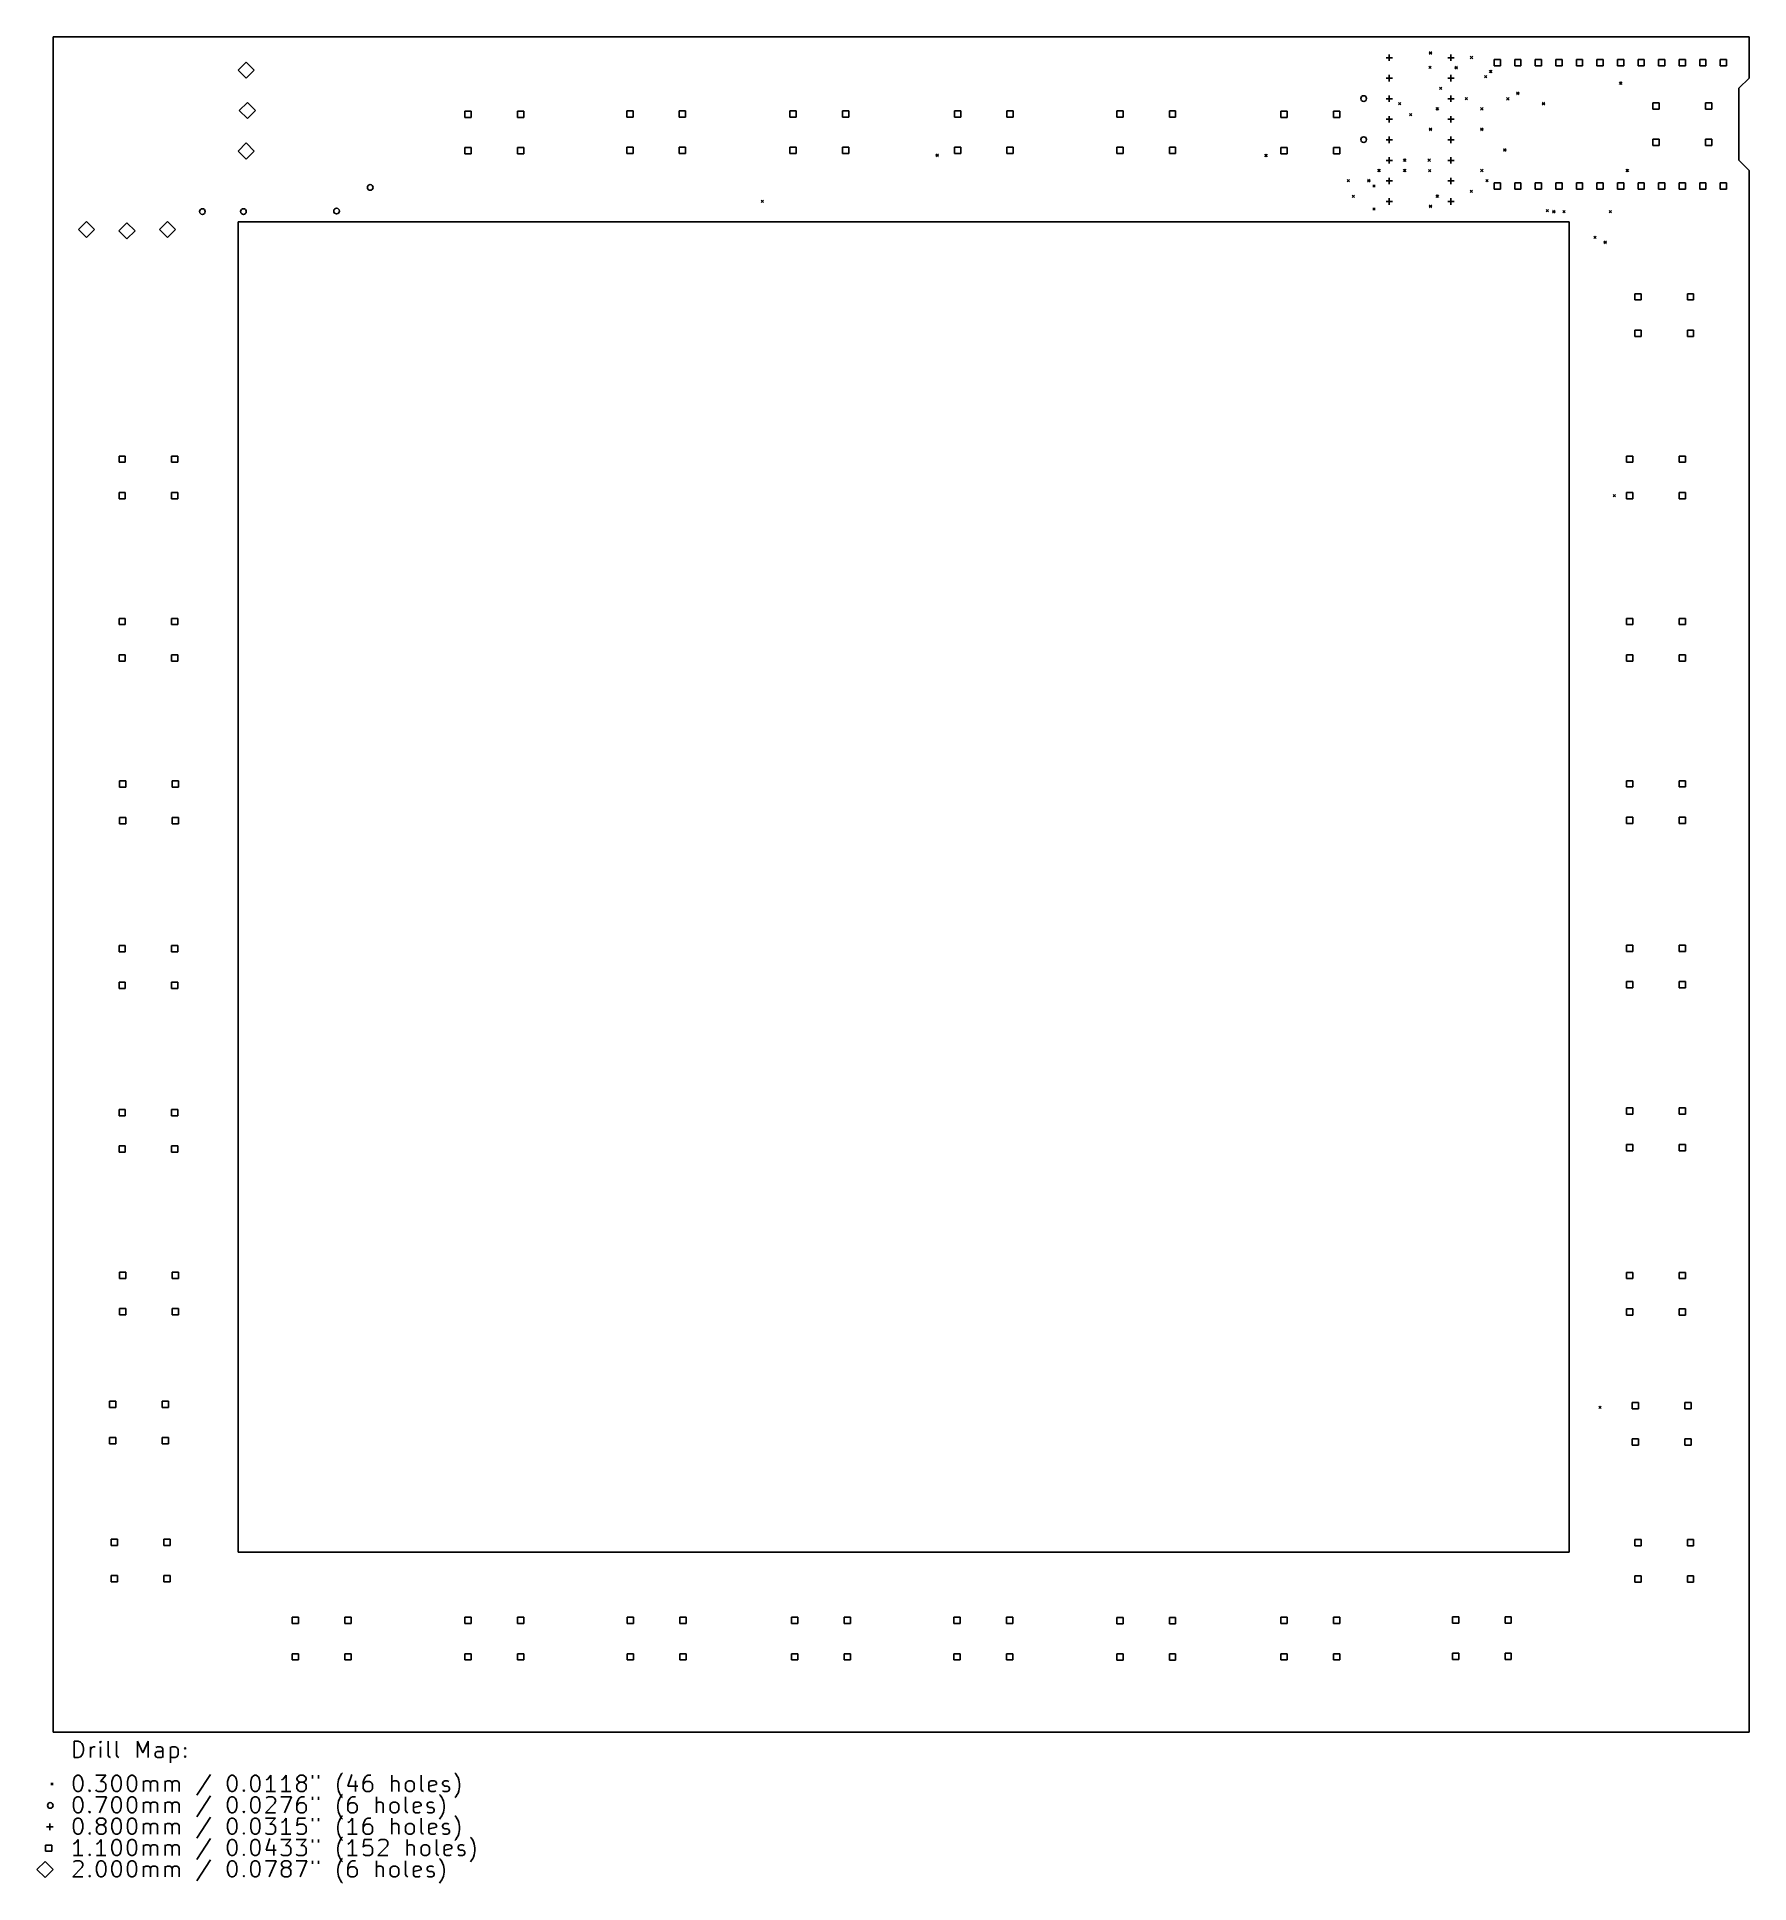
# Model space of a CAD drawing. Extents: x 2.21 to 10.54, y -10.59 to -1.61.
import ezdxf

# ---------------------------------------------------------------- set-up
doc = ezdxf.new("R2010")
doc.units = 0
doc.header["$MEASUREMENT"] = 0
doc.layers.add('BLACK', color=7, linetype='CONTINUOUS')

msp = doc.modelspace()

# ---------------------------------------------------------------- linework, layer by layer
at = {"layer": 'BLACK', "linetype": 'CONTINUOUS'}
for p, q in [((2.2884, -9.8553), (2.2884, -1.6053)), ((2.2884, -1.6053), (10.5384, -1.6053)), ((10.5384, -1.6053), (10.5384, -1.8053)), ((8.7724, -1.7063), (8.8039, -1.7063)), ((8.7882, -1.6906), (8.7882, -1.722)), ((8.9825, -1.6781), (8.9943, -1.69)), ((8.9943, -1.6781), (8.9825, -1.69)), ((9.0724, -1.7063), (9.1039, -1.7063)), ((9.0882, -1.6906), (9.0882, -1.722)), ((9.182, -1.6994), (9.1938, -1.7112)), ((9.1938, -1.6994), (9.182, -1.7112)), ((3.2266, -1.7275), (3.1872, -1.7668)), ((3.1872, -1.7668), (3.2266, -1.8062)), ((3.2659, -1.7668), (3.2266, -1.7275)), ((3.2266, -1.8062), (3.2659, -1.7668)), ((8.7882, -1.7906), (8.7882, -1.822)), ((8.98, -1.747), (8.9918, -1.7588)), ((8.9918, -1.747), (8.98, -1.7588)), ((9.0882, -1.7906), (9.0882, -1.822)), ((9.1075, -1.7494), (9.1193, -1.7612)), ((9.1193, -1.7494), (9.1075, -1.7612)), ((9.2505, -1.7925), (9.2624, -1.8043)), ((9.2624, -1.7925), (9.2505, -1.8043)), ((9.2755, -1.7675), (9.2874, -1.7793)), ((9.2874, -1.7675), (9.2755, -1.7793)), ((9.3287, -1.715), (9.2981, -1.715)), ((9.2981, -1.715), (9.2981, -1.7456)), ((9.2981, -1.7456), (9.3287, -1.7456)), ((9.3287, -1.7456), (9.3287, -1.715)), ((9.4287, -1.715), (9.3981, -1.715)), ((9.3981, -1.715), (9.3981, -1.7456)), ((9.3981, -1.7456), (9.4287, -1.7456)), ((9.4287, -1.7456), (9.4287, -1.715)), ((9.5287, -1.715), (9.4981, -1.715)), ((9.4981, -1.715), (9.4981, -1.7456)), ((9.4981, -1.7456), (9.5287, -1.7456)), ((9.5287, -1.7456), (9.5287, -1.715)), ((9.6287, -1.715), (9.5981, -1.715)), ((9.5981, -1.715), (9.5981, -1.7456)), ((9.5981, -1.7456), (9.6287, -1.7456)), ((9.6287, -1.7456), (9.6287, -1.715)), ((9.7287, -1.715), (9.6981, -1.715)), ((9.6981, -1.715), (9.6981, -1.7456)), ((9.6981, -1.7456), (9.7287, -1.7456)), ((9.7287, -1.7456), (9.7287, -1.715)), ((9.8287, -1.715), (9.7981, -1.715)), ((9.7981, -1.715), (9.7981, -1.7456)), ((9.7981, -1.7456), (9.8287, -1.7456)), ((9.8287, -1.7456), (9.8287, -1.715)), ((9.9287, -1.715), (9.8981, -1.715)), ((9.8981, -1.715), (9.8981, -1.7456)), ((9.8981, -1.7456), (9.9287, -1.7456)), ((9.9287, -1.7456), (9.9287, -1.715)), ((10.0287, -1.715), (9.9981, -1.715)), ((9.9981, -1.715), (9.9981, -1.7456)), ((9.9981, -1.7456), (10.0287, -1.7456)), ((10.0287, -1.7456), (10.0287, -1.715)), ((10.1287, -1.715), (10.0981, -1.715)), ((10.0981, -1.715), (10.0981, -1.7456)), ((10.0981, -1.7456), (10.1287, -1.7456)), ((10.1287, -1.7456), (10.1287, -1.715)), ((10.2287, -1.715), (10.1981, -1.715)), ((10.1981, -1.715), (10.1981, -1.7456)), ((10.1981, -1.7456), (10.2287, -1.7456)), ((10.2287, -1.7456), (10.2287, -1.715)), ((10.3287, -1.715), (10.2981, -1.715)), ((10.2981, -1.715), (10.2981, -1.7456)), ((10.2981, -1.7456), (10.3287, -1.7456)), ((10.3287, -1.7456), (10.3287, -1.715)), ((10.4287, -1.715), (10.3981, -1.715)), ((10.3981, -1.715), (10.3981, -1.7456)), ((10.3981, -1.7456), (10.4287, -1.7456)), ((10.4287, -1.7456), (10.4287, -1.715)), ((8.7724, -1.8063), (8.8039, -1.8063)), ((9.0325, -1.8494), (9.0443, -1.8612)), ((9.0443, -1.8494), (9.0325, -1.8612)), ((9.0724, -1.8063), (9.1039, -1.8063)), ((9.4075, -1.8744), (9.4193, -1.8862)), ((9.4193, -1.8744), (9.4075, -1.8862)), ((9.9075, -1.8244), (9.9193, -1.8362)), ((9.9193, -1.8244), (9.9075, -1.8362)), ((10.5384, -1.8053), (10.4884, -1.8553)), ((10.4884, -1.8553), (10.4884, -2.2053)), ((3.2325, -1.9243), (3.1931, -1.9637)), ((3.1931, -1.9637), (3.2325, -2.0031)), ((3.2718, -1.9637), (3.2325, -1.9243)), ((3.2325, -2.0031), (3.2718, -1.9637)), ((4.3207, -1.9664), (4.2901, -1.9664)), ((4.2901, -1.9664), (4.2901, -1.997)), ((4.3207, -1.997), (4.3207, -1.9664)), ((4.5767, -1.9664), (4.546, -1.9664)), ((4.546, -1.9664), (4.546, -1.997)), ((4.5767, -1.997), (4.5767, -1.9664)), ((5.1087, -1.965), (5.0781, -1.965)), ((5.0781, -1.965), (5.0781, -1.9956)), ((5.1087, -1.9956), (5.1087, -1.965)), ((5.3646, -1.965), (5.334, -1.965)), ((5.334, -1.965), (5.334, -1.9956)), ((5.3646, -1.9956), (5.3646, -1.965)), ((5.9028, -1.965), (5.8722, -1.965)), ((5.8722, -1.965), (5.8722, -1.9956)), ((5.9028, -1.9956), (5.9028, -1.965)), ((6.1587, -1.965), (6.1281, -1.965)), ((6.1281, -1.965), (6.1281, -1.9956)), ((6.1587, -1.9956), (6.1587, -1.965)), ((6.7028, -1.965), (6.6722, -1.965)), ((6.6722, -1.965), (6.6722, -1.9956)), ((6.7028, -1.9956), (6.7028, -1.965)), ((6.9587, -1.965), (6.9281, -1.965)), ((6.9281, -1.965), (6.9281, -1.9956)), ((6.9587, -1.9956), (6.9587, -1.965)), ((7.4928, -1.965), (7.4622, -1.965)), ((7.4622, -1.965), (7.4622, -1.9956)), ((7.4928, -1.9956), (7.4928, -1.965)), ((7.7487, -1.965), (7.7181, -1.965)), ((7.7181, -1.965), (7.7181, -1.9956)), ((7.7487, -1.9956), (7.7487, -1.965)), ((8.2907, -1.9664), (8.2601, -1.9664)), ((8.2601, -1.9664), (8.2601, -1.997)), ((8.2907, -1.997), (8.2907, -1.9664)), ((8.5467, -1.9664), (8.516, -1.9664)), ((8.516, -1.9664), (8.516, -1.997)), ((8.5467, -1.997), (8.5467, -1.9664)), ((8.7724, -1.9063), (8.8039, -1.9063)), ((8.7882, -1.8906), (8.7882, -1.922)), ((8.8325, -1.9244), (8.8443, -1.9362)), ((8.8443, -1.9244), (8.8325, -1.9362)), ((9.0154, -1.9494), (9.0272, -1.9612)), ((9.0272, -1.9494), (9.0154, -1.9612)), ((9.0724, -1.9063), (9.1039, -1.9063)), ((9.0882, -1.8906), (9.0882, -1.922)), ((9.1575, -1.8994), (9.1693, -1.9112)), ((9.1693, -1.8994), (9.1575, -1.9112)), ((9.2325, -1.9494), (9.2443, -1.9612)), ((9.2443, -1.9494), (9.2325, -1.9612)), ((9.3589, -1.9009), (9.3708, -1.9127)), ((9.3708, -1.9009), (9.3589, -1.9127)), ((9.5325, -1.9244), (9.5443, -1.9362)), ((9.5443, -1.9244), (9.5325, -1.9362)), ((10.1007, -1.9264), (10.0701, -1.9264)), ((10.0701, -1.9264), (10.0701, -1.957)), ((10.0701, -1.957), (10.1007, -1.957)), ((10.1007, -1.957), (10.1007, -1.9264)), ((10.3567, -1.9264), (10.326, -1.9264)), ((10.326, -1.9264), (10.326, -1.957)), ((10.326, -1.957), (10.3567, -1.957)), ((10.3567, -1.957), (10.3567, -1.9264)), ((4.2901, -1.997), (4.3207, -1.997)), ((4.546, -1.997), (4.5767, -1.997)), ((5.0781, -1.9956), (5.1087, -1.9956)), ((5.334, -1.9956), (5.3646, -1.9956)), ((5.8722, -1.9956), (5.9028, -1.9956)), ((6.1281, -1.9956), (6.1587, -1.9956)), ((6.6722, -1.9956), (6.7028, -1.9956)), ((6.9281, -1.9956), (6.9587, -1.9956)), ((7.4622, -1.9956), (7.4928, -1.9956)), ((7.7181, -1.9956), (7.7487, -1.9956)), ((8.2601, -1.997), (8.2907, -1.997)), ((8.516, -1.997), (8.5467, -1.997)), ((8.7724, -2.0063), (8.8039, -2.0063)), ((8.7882, -1.9906), (8.7882, -2.022)), ((8.8858, -1.9777), (8.8976, -1.9895)), ((8.8976, -1.9777), (8.8858, -1.9895)), ((8.9825, -2.0494), (8.9943, -2.0612)), ((8.9943, -2.0494), (8.9825, -2.0612)), ((9.0724, -2.0063), (9.1039, -2.0063)), ((9.0882, -1.9906), (9.0882, -2.022)), ((9.2325, -2.0494), (9.2443, -2.0612)), ((9.2443, -2.0494), (9.2325, -2.0612)), ((3.2266, -2.1212), (3.1872, -2.1605)), ((3.2659, -2.1605), (3.2266, -2.1212)), ((4.3207, -2.1436), (4.2901, -2.1436)), ((4.2901, -2.1436), (4.2901, -2.1742)), ((4.3207, -2.1742), (4.3207, -2.1436)), ((4.5767, -2.1436), (4.546, -2.1436)), ((4.546, -2.1436), (4.546, -2.1742)), ((4.5767, -2.1742), (4.5767, -2.1436)), ((5.1087, -2.1422), (5.0781, -2.1422)), ((5.0781, -2.1422), (5.0781, -2.1728)), ((5.1087, -2.1728), (5.1087, -2.1422)), ((5.3646, -2.1422), (5.334, -2.1422)), ((5.334, -2.1422), (5.334, -2.1728)), ((5.3646, -2.1728), (5.3646, -2.1422)), ((5.9028, -2.1422), (5.8722, -2.1422)), ((5.8722, -2.1422), (5.8722, -2.1728)), ((5.9028, -2.1728), (5.9028, -2.1422)), ((6.1587, -2.1422), (6.1281, -2.1422)), ((6.1281, -2.1422), (6.1281, -2.1728)), ((6.1587, -2.1728), (6.1587, -2.1422)), ((6.7028, -2.1422), (6.6722, -2.1422)), ((6.6722, -2.1422), (6.6722, -2.1728)), ((6.7028, -2.1728), (6.7028, -2.1422)), ((6.9587, -2.1422), (6.9281, -2.1422)), ((6.9281, -2.1422), (6.9281, -2.1728)), ((6.9587, -2.1728), (6.9587, -2.1422)), ((7.4928, -2.1422), (7.4622, -2.1422)), ((7.4622, -2.1422), (7.4622, -2.1728)), ((7.4928, -2.1728), (7.4928, -2.1422)), ((7.7487, -2.1422), (7.7181, -2.1422)), ((7.7181, -2.1422), (7.7181, -2.1728)), ((7.7487, -2.1728), (7.7487, -2.1422)), ((8.2907, -2.1436), (8.2601, -2.1436)), ((8.2601, -2.1436), (8.2601, -2.1742)), ((8.2907, -2.1742), (8.2907, -2.1436)), ((8.5467, -2.1436), (8.516, -2.1436)), ((8.516, -2.1436), (8.516, -2.1742)), ((8.5467, -2.1742), (8.5467, -2.1436)), ((8.7724, -2.1063), (8.8039, -2.1063)), ((8.7882, -2.0906), (8.7882, -2.122)), ((9.0724, -2.1063), (9.1039, -2.1063)), ((9.0882, -2.0906), (9.0882, -2.122)), ((9.3441, -2.1494), (9.3559, -2.1612)), ((9.3559, -2.1494), (9.3441, -2.1612)), ((10.1007, -2.1036), (10.0701, -2.1036)), ((10.0701, -2.1036), (10.0701, -2.1342)), ((10.0701, -2.1342), (10.1007, -2.1342)), ((10.1007, -2.1342), (10.1007, -2.1036)), ((10.3567, -2.1036), (10.326, -2.1036)), ((10.326, -2.1036), (10.326, -2.1342)), ((10.326, -2.1342), (10.3567, -2.1342)), ((10.3567, -2.1342), (10.3567, -2.1036)), ((3.1872, -2.1605), (3.2266, -2.1999)), ((3.2266, -2.1999), (3.2659, -2.1605)), ((4.2901, -2.1742), (4.3207, -2.1742)), ((4.546, -2.1742), (4.5767, -2.1742)), ((5.0781, -2.1728), (5.1087, -2.1728)), ((5.334, -2.1728), (5.3646, -2.1728)), ((5.8722, -2.1728), (5.9028, -2.1728)), ((6.1281, -2.1728), (6.1587, -2.1728)), ((6.5825, -2.1752), (6.5943, -2.187)), ((6.5943, -2.1752), (6.5825, -2.187)), ((6.6722, -2.1728), (6.7028, -2.1728)), ((6.9281, -2.1728), (6.9587, -2.1728)), ((7.4622, -2.1728), (7.4928, -2.1728)), ((7.7181, -2.1728), (7.7487, -2.1728)), ((8.1825, -2.1766), (8.1943, -2.1884)), ((8.1943, -2.1766), (8.1825, -2.1884)), ((8.2601, -2.1742), (8.2907, -2.1742)), ((8.516, -2.1742), (8.5467, -2.1742)), ((8.7724, -2.2063), (8.8039, -2.2063)), ((8.7882, -2.1906), (8.7882, -2.222)), ((8.8575, -2.1994), (8.8693, -2.2112)), ((8.8693, -2.1994), (8.8575, -2.2112)), ((8.976, -2.1994), (8.9878, -2.2112)), ((8.9878, -2.1994), (8.976, -2.2112)), ((9.0724, -2.2063), (9.1039, -2.2063)), ((9.0882, -2.1906), (9.0882, -2.222)), ((10.4884, -2.2053), (10.5384, -2.2553)), ((8.5825, -2.2994), (8.5943, -2.3112)), ((8.5943, -2.2994), (8.5825, -2.3112)), ((8.6825, -2.2994), (8.6943, -2.3112)), ((8.6943, -2.2994), (8.6825, -2.3112)), ((8.7075, -2.3244), (8.7193, -2.3362)), ((8.7193, -2.3244), (8.7075, -2.3362)), ((8.7325, -2.2494), (8.7443, -2.2612)), ((8.7443, -2.2494), (8.7325, -2.2612)), ((8.7724, -2.3063), (8.8039, -2.3063)), ((8.7882, -2.2906), (8.7882, -2.322)), ((8.8575, -2.2494), (8.8693, -2.2612)), ((8.8693, -2.2494), (8.8575, -2.2612)), ((8.9785, -2.2506), (8.9903, -2.2624)), ((8.9903, -2.2506), (8.9785, -2.2624)), ((9.0724, -2.3063), (9.1039, -2.3063)), ((9.0882, -2.2906), (9.0882, -2.322)), ((9.2325, -2.2494), (9.2443, -2.2612)), ((9.2443, -2.2494), (9.2325, -2.2612)), ((9.2575, -2.2994), (9.2693, -2.3112)), ((9.2693, -2.2994), (9.2575, -2.3112)), ((9.3287, -2.315), (9.2981, -2.315)), ((9.2981, -2.315), (9.2981, -2.3456)), ((9.3287, -2.3456), (9.3287, -2.315)), ((9.4287, -2.315), (9.3981, -2.315)), ((9.3981, -2.315), (9.3981, -2.3456)), ((9.4287, -2.3456), (9.4287, -2.315)), ((9.5287, -2.315), (9.4981, -2.315)), ((9.4981, -2.315), (9.4981, -2.3456)), ((9.5287, -2.3456), (9.5287, -2.315)), ((9.6287, -2.315), (9.5981, -2.315)), ((9.5981, -2.315), (9.5981, -2.3456)), ((9.6287, -2.3456), (9.6287, -2.315)), ((9.7287, -2.315), (9.6981, -2.315)), ((9.6981, -2.315), (9.6981, -2.3456)), ((9.7287, -2.3456), (9.7287, -2.315)), ((9.8287, -2.315), (9.7981, -2.315)), ((9.7981, -2.315), (9.7981, -2.3456)), ((9.8287, -2.3456), (9.8287, -2.315)), ((9.9287, -2.315), (9.8981, -2.315)), ((9.8981, -2.315), (9.8981, -2.3456)), ((9.9287, -2.3456), (9.9287, -2.315)), ((9.9406, -2.2494), (9.9524, -2.2612)), ((9.9524, -2.2494), (9.9406, -2.2612)), ((10.0287, -2.315), (9.9981, -2.315)), ((9.9981, -2.315), (9.9981, -2.3456)), ((10.0287, -2.3456), (10.0287, -2.315)), ((10.1287, -2.315), (10.0981, -2.315)), ((10.0981, -2.315), (10.0981, -2.3456)), ((10.1287, -2.3456), (10.1287, -2.315)), ((10.2287, -2.315), (10.1981, -2.315)), ((10.1981, -2.315), (10.1981, -2.3456)), ((10.2287, -2.3456), (10.2287, -2.315)), ((10.3287, -2.315), (10.2981, -2.315)), ((10.2981, -2.315), (10.2981, -2.3456)), ((10.3287, -2.3456), (10.3287, -2.315)), ((10.4287, -2.315), (10.3981, -2.315)), ((10.3981, -2.315), (10.3981, -2.3456)), ((10.4287, -2.3456), (10.4287, -2.315)), ((10.5384, -2.2553), (10.5384, -9.8553)), ((5.7325, -2.3994), (5.7443, -2.4112)), ((5.7443, -2.3994), (5.7325, -2.4112)), ((8.6075, -2.3758), (8.6193, -2.3876)), ((8.6193, -2.3758), (8.6075, -2.3876)), ((8.7724, -2.4063), (8.8039, -2.4063)), ((8.7882, -2.3906), (8.7882, -2.422)), ((8.9825, -2.4244), (8.9943, -2.4362)), ((8.9943, -2.4244), (8.9825, -2.4362)), ((9.0159, -2.3744), (9.0277, -2.3862)), ((9.0277, -2.3744), (9.0159, -2.3862)), ((9.0724, -2.4063), (9.1039, -2.4063)), ((9.0882, -2.3906), (9.0882, -2.422)), ((9.181, -2.3509), (9.1928, -2.3627)), ((9.1928, -2.3509), (9.181, -2.3627)), ((9.2981, -2.3456), (9.3287, -2.3456)), ((9.3981, -2.3456), (9.4287, -2.3456)), ((9.4981, -2.3456), (9.5287, -2.3456)), ((9.5981, -2.3456), (9.6287, -2.3456)), ((9.6981, -2.3456), (9.7287, -2.3456)), ((9.7981, -2.3456), (9.8287, -2.3456)), ((9.8981, -2.3456), (9.9287, -2.3456)), ((9.9981, -2.3456), (10.0287, -2.3456)), ((10.0981, -2.3456), (10.1287, -2.3456)), ((10.1981, -2.3456), (10.2287, -2.3456)), ((10.2981, -2.3456), (10.3287, -2.3456)), ((10.3981, -2.3456), (10.4287, -2.3456)), ((2.4499, -2.5035), (2.4106, -2.5429)), ((2.4893, -2.5429), (2.4499, -2.5035)), ((2.6468, -2.5094), (2.6074, -2.5488)), ((2.6862, -2.5488), (2.6468, -2.5094)), ((2.8436, -2.5035), (2.8043, -2.5429)), ((2.883, -2.5429), (2.8436, -2.5035)), ((3.1884, -2.5053), (9.6634, -2.5053)), ((3.1884, -8.9803), (3.1884, -2.5053)), ((8.7075, -2.4364), (8.7193, -2.4482)), ((8.7193, -2.4364), (8.7075, -2.4482)), ((9.5513, -2.4453), (9.5631, -2.4571)), ((9.5631, -2.4453), (9.5513, -2.4571)), ((9.5825, -2.4494), (9.5943, -2.4612)), ((9.5943, -2.4494), (9.5825, -2.4612)), ((9.6325, -2.4494), (9.6443, -2.4612)), ((9.6443, -2.4494), (9.6325, -2.4612)), ((9.6634, -2.5053), (9.6634, -8.9803)), ((9.8575, -2.4494), (9.8693, -2.4612)), ((9.8693, -2.4494), (9.8575, -2.4612)), ((2.4106, -2.5429), (2.4499, -2.5822)), ((2.4499, -2.5822), (2.4893, -2.5429)), ((2.6074, -2.5488), (2.6468, -2.5882)), ((2.6468, -2.5882), (2.6862, -2.5488)), ((2.8043, -2.5429), (2.8436, -2.5822)), ((2.8436, -2.5822), (2.883, -2.5429)), ((9.7825, -2.5744), (9.7943, -2.5862)), ((9.7943, -2.5744), (9.7825, -2.5862)), ((9.8325, -2.5994), (9.8443, -2.6112)), ((9.8443, -2.5994), (9.8325, -2.6112)), ((10.0128, -2.855), (9.9822, -2.855)), ((9.9822, -2.855), (9.9822, -2.8856)), ((10.0128, -2.8856), (10.0128, -2.855)), ((10.2687, -2.855), (10.2381, -2.855)), ((10.2381, -2.855), (10.2381, -2.8856)), ((10.2687, -2.8856), (10.2687, -2.855)), ((9.9822, -2.8856), (10.0128, -2.8856)), ((10.2381, -2.8856), (10.2687, -2.8856)), ((10.0128, -3.0322), (9.9822, -3.0322)), ((9.9822, -3.0322), (9.9822, -3.0628)), ((10.0128, -3.0628), (10.0128, -3.0322)), ((10.2687, -3.0322), (10.2381, -3.0322)), ((10.2381, -3.0322), (10.2381, -3.0628)), ((10.2687, -3.0628), (10.2687, -3.0322)), ((9.9822, -3.0628), (10.0128, -3.0628)), ((10.2381, -3.0628), (10.2687, -3.0628)), ((2.6387, -3.645), (2.6081, -3.645)), ((2.6081, -3.645), (2.6081, -3.6756)), ((2.6081, -3.6756), (2.6387, -3.6756)), ((2.6387, -3.6756), (2.6387, -3.645)), ((2.8946, -3.645), (2.864, -3.645)), ((2.864, -3.645), (2.864, -3.6756)), ((2.864, -3.6756), (2.8946, -3.6756)), ((2.8946, -3.6756), (2.8946, -3.645)), ((9.9728, -3.645), (9.9422, -3.645)), ((9.9422, -3.645), (9.9422, -3.6756)), ((9.9422, -3.6756), (9.9728, -3.6756)), ((9.9728, -3.6756), (9.9728, -3.645)), ((10.2287, -3.645), (10.1981, -3.645)), ((10.1981, -3.645), (10.1981, -3.6756)), ((10.1981, -3.6756), (10.2287, -3.6756)), ((10.2287, -3.6756), (10.2287, -3.645)), ((2.6387, -3.8222), (2.6081, -3.8222)), ((2.6081, -3.8222), (2.6081, -3.8528)), ((2.6081, -3.8528), (2.6387, -3.8528)), ((2.6387, -3.8528), (2.6387, -3.8222)), ((2.8946, -3.8222), (2.864, -3.8222)), ((2.864, -3.8222), (2.864, -3.8528)), ((2.864, -3.8528), (2.8946, -3.8528)), ((2.8946, -3.8528), (2.8946, -3.8222)), ((9.8768, -3.8316), (9.8886, -3.8434)), ((9.8886, -3.8316), (9.8768, -3.8434)), ((9.9728, -3.8222), (9.9422, -3.8222)), ((9.9422, -3.8222), (9.9422, -3.8528)), ((9.9422, -3.8528), (9.9728, -3.8528)), ((9.9728, -3.8528), (9.9728, -3.8222)), ((10.2287, -3.8222), (10.1981, -3.8222)), ((10.1981, -3.8222), (10.1981, -3.8528)), ((10.1981, -3.8528), (10.2287, -3.8528)), ((10.2287, -3.8528), (10.2287, -3.8222)), ((2.6387, -4.435), (2.6081, -4.435)), ((2.6081, -4.435), (2.6081, -4.4656)), ((2.6081, -4.4656), (2.6387, -4.4656)), ((2.6387, -4.4656), (2.6387, -4.435)), ((2.8946, -4.435), (2.864, -4.435)), ((2.864, -4.435), (2.864, -4.4656)), ((2.864, -4.4656), (2.8946, -4.4656)), ((2.8946, -4.4656), (2.8946, -4.435)), ((9.9728, -4.435), (9.9422, -4.435)), ((9.9422, -4.435), (9.9422, -4.4656)), ((9.9422, -4.4656), (9.9728, -4.4656)), ((9.9728, -4.4656), (9.9728, -4.435)), ((10.2287, -4.435), (10.1981, -4.435)), ((10.1981, -4.435), (10.1981, -4.4656)), ((10.1981, -4.4656), (10.2287, -4.4656)), ((10.2287, -4.4656), (10.2287, -4.435)), ((2.6387, -4.6122), (2.6081, -4.6122)), ((2.6081, -4.6122), (2.6081, -4.6428)), ((2.6081, -4.6428), (2.6387, -4.6428)), ((2.6387, -4.6428), (2.6387, -4.6122)), ((2.8946, -4.6122), (2.864, -4.6122)), ((2.864, -4.6122), (2.864, -4.6428)), ((2.864, -4.6428), (2.8946, -4.6428)), ((2.8946, -4.6428), (2.8946, -4.6122)), ((9.9728, -4.6122), (9.9422, -4.6122)), ((9.9422, -4.6122), (9.9422, -4.6428)), ((9.9422, -4.6428), (9.9728, -4.6428)), ((9.9728, -4.6428), (9.9728, -4.6122)), ((10.2287, -4.6122), (10.1981, -4.6122)), ((10.1981, -4.6122), (10.1981, -4.6428)), ((10.1981, -4.6428), (10.2287, -4.6428)), ((10.2287, -4.6428), (10.2287, -4.6122)), ((2.6407, -5.2264), (2.6101, -5.2264)), ((2.6101, -5.2264), (2.6101, -5.257)), ((2.6101, -5.257), (2.6407, -5.257)), ((2.6407, -5.257), (2.6407, -5.2264)), ((2.8967, -5.2264), (2.866, -5.2264)), ((2.866, -5.2264), (2.866, -5.257)), ((2.866, -5.257), (2.8967, -5.257)), ((2.8967, -5.257), (2.8967, -5.2264)), ((9.9728, -5.225), (9.9422, -5.225)), ((9.9422, -5.225), (9.9422, -5.2556)), ((9.9422, -5.2556), (9.9728, -5.2556)), ((9.9728, -5.2556), (9.9728, -5.225)), ((10.2287, -5.225), (10.1981, -5.225)), ((10.1981, -5.225), (10.1981, -5.2556)), ((10.1981, -5.2556), (10.2287, -5.2556)), ((10.2287, -5.2556), (10.2287, -5.225)), ((2.6407, -5.4036), (2.6101, -5.4036)), ((2.6101, -5.4036), (2.6101, -5.4342)), ((2.6101, -5.4342), (2.6407, -5.4342)), ((2.6407, -5.4342), (2.6407, -5.4036)), ((2.8967, -5.4036), (2.866, -5.4036)), ((2.866, -5.4036), (2.866, -5.4342)), ((2.866, -5.4342), (2.8967, -5.4342)), ((2.8967, -5.4342), (2.8967, -5.4036)), ((9.9728, -5.4022), (9.9422, -5.4022)), ((9.9422, -5.4022), (9.9422, -5.4328)), ((9.9422, -5.4328), (9.9728, -5.4328)), ((9.9728, -5.4328), (9.9728, -5.4022)), ((10.2287, -5.4022), (10.1981, -5.4022)), ((10.1981, -5.4022), (10.1981, -5.4328)), ((10.1981, -5.4328), (10.2287, -5.4328)), ((10.2287, -5.4328), (10.2287, -5.4022)), ((2.6387, -6.0278), (2.6081, -6.0278)), ((2.6081, -6.0278), (2.6081, -6.0585)), ((2.6081, -6.0585), (2.6387, -6.0585)), ((2.6387, -6.0585), (2.6387, -6.0278)), ((2.8946, -6.0278), (2.864, -6.0278)), ((2.864, -6.0278), (2.864, -6.0585)), ((2.864, -6.0585), (2.8946, -6.0585)), ((2.8946, -6.0585), (2.8946, -6.0278)), ((9.9728, -6.025), (9.9422, -6.025)), ((9.9422, -6.025), (9.9422, -6.0556)), ((9.9422, -6.0556), (9.9728, -6.0556)), ((9.9728, -6.0556), (9.9728, -6.025)), ((10.2287, -6.025), (10.1981, -6.025)), ((10.1981, -6.025), (10.1981, -6.0556)), ((10.1981, -6.0556), (10.2287, -6.0556)), ((10.2287, -6.0556), (10.2287, -6.025)), ((2.6387, -6.205), (2.6081, -6.205)), ((2.6081, -6.205), (2.6081, -6.2356)), ((2.6081, -6.2356), (2.6387, -6.2356)), ((2.6387, -6.2356), (2.6387, -6.205)), ((2.8946, -6.205), (2.864, -6.205)), ((2.864, -6.205), (2.864, -6.2356)), ((2.864, -6.2356), (2.8946, -6.2356)), ((2.8946, -6.2356), (2.8946, -6.205)), ((9.9728, -6.2022), (9.9422, -6.2022)), ((9.9422, -6.2022), (9.9422, -6.2328)), ((9.9422, -6.2328), (9.9728, -6.2328)), ((9.9728, -6.2328), (9.9728, -6.2022)), ((10.2287, -6.2022), (10.1981, -6.2022)), ((10.1981, -6.2022), (10.1981, -6.2328)), ((10.1981, -6.2328), (10.2287, -6.2328)), ((10.2287, -6.2328), (10.2287, -6.2022)), ((2.6387, -6.825), (2.6081, -6.825)), ((2.6081, -6.825), (2.6081, -6.8556)), ((2.6387, -6.8556), (2.6387, -6.825)), ((2.8946, -6.825), (2.864, -6.825)), ((2.864, -6.825), (2.864, -6.8556)), ((2.8946, -6.8556), (2.8946, -6.825)), ((9.9728, -6.8178), (9.9422, -6.8178)), ((9.9422, -6.8178), (9.9422, -6.8485)), ((9.9728, -6.8485), (9.9728, -6.8178)), ((10.2287, -6.8178), (10.1981, -6.8178)), ((10.1981, -6.8178), (10.1981, -6.8485)), ((10.2287, -6.8485), (10.2287, -6.8178)), ((2.6081, -6.8556), (2.6387, -6.8556)), ((2.864, -6.8556), (2.8946, -6.8556)), ((9.9422, -6.8485), (9.9728, -6.8485)), ((10.1981, -6.8485), (10.2287, -6.8485)), ((2.6387, -7.0022), (2.6081, -7.0022)), ((2.6081, -7.0022), (2.6081, -7.0328)), ((2.6387, -7.0328), (2.6387, -7.0022)), ((2.8946, -7.0022), (2.864, -7.0022)), ((2.864, -7.0022), (2.864, -7.0328)), ((2.8946, -7.0328), (2.8946, -7.0022)), ((9.9728, -6.995), (9.9422, -6.995)), ((9.9422, -6.995), (9.9422, -7.0256)), ((9.9728, -7.0256), (9.9728, -6.995)), ((10.2287, -6.995), (10.1981, -6.995)), ((10.1981, -6.995), (10.1981, -7.0256)), ((10.2287, -7.0256), (10.2287, -6.995)), ((2.6081, -7.0328), (2.6387, -7.0328)), ((2.864, -7.0328), (2.8946, -7.0328)), ((9.9422, -7.0256), (9.9728, -7.0256)), ((10.1981, -7.0256), (10.2287, -7.0256)), ((2.6407, -7.6164), (2.6101, -7.6164)), ((2.6101, -7.6164), (2.6101, -7.647)), ((2.6407, -7.647), (2.6407, -7.6164)), ((2.8967, -7.6164), (2.866, -7.6164)), ((2.866, -7.6164), (2.866, -7.647)), ((2.8967, -7.647), (2.8967, -7.6164)), ((9.9728, -7.6178), (9.9422, -7.6178)), ((9.9422, -7.6178), (9.9422, -7.6485)), ((9.9728, -7.6485), (9.9728, -7.6178)), ((10.2287, -7.6178), (10.1981, -7.6178)), ((10.1981, -7.6178), (10.1981, -7.6485)), ((10.2287, -7.6485), (10.2287, -7.6178)), ((2.6101, -7.647), (2.6407, -7.647)), ((2.866, -7.647), (2.8967, -7.647)), ((9.9422, -7.6485), (9.9728, -7.6485)), ((10.1981, -7.6485), (10.2287, -7.6485)), ((2.6407, -7.7936), (2.6101, -7.7936)), ((2.6101, -7.7936), (2.6101, -7.8242)), ((2.6407, -7.8242), (2.6407, -7.7936)), ((2.8967, -7.7936), (2.866, -7.7936)), ((2.866, -7.7936), (2.866, -7.8242)), ((2.8967, -7.8242), (2.8967, -7.7936)), ((9.9728, -7.795), (9.9422, -7.795)), ((9.9422, -7.795), (9.9422, -7.8256)), ((9.9728, -7.8256), (9.9728, -7.795)), ((10.2287, -7.795), (10.1981, -7.795)), ((10.1981, -7.795), (10.1981, -7.8256)), ((10.2287, -7.8256), (10.2287, -7.795)), ((2.6101, -7.8242), (2.6407, -7.8242)), ((2.866, -7.8242), (2.8967, -7.8242)), ((9.9422, -7.8256), (9.9728, -7.8256)), ((10.1981, -7.8256), (10.2287, -7.8256)), ((2.5928, -8.245), (2.5622, -8.245)), ((2.5622, -8.245), (2.5622, -8.2756)), ((2.5928, -8.2756), (2.5928, -8.245)), ((2.8487, -8.245), (2.8181, -8.245)), ((2.8181, -8.245), (2.8181, -8.2756)), ((2.8487, -8.2756), (2.8487, -8.245)), ((10.0007, -8.2514), (9.9701, -8.2514)), ((9.9701, -8.2514), (9.9701, -8.282)), ((10.0007, -8.282), (10.0007, -8.2514)), ((10.2567, -8.2514), (10.226, -8.2514)), ((10.226, -8.2514), (10.226, -8.282)), ((10.2567, -8.282), (10.2567, -8.2514)), ((2.5622, -8.2756), (2.5928, -8.2756)), ((2.8181, -8.2756), (2.8487, -8.2756)), ((9.8075, -8.2694), (9.8193, -8.2812)), ((9.8193, -8.2694), (9.8075, -8.2812)), ((9.9701, -8.282), (10.0007, -8.282)), ((10.226, -8.282), (10.2567, -8.282)), ((2.5928, -8.4222), (2.5622, -8.4222)), ((2.5622, -8.4222), (2.5622, -8.4528)), ((2.5928, -8.4528), (2.5928, -8.4222)), ((2.8487, -8.4222), (2.8181, -8.4222)), ((2.8181, -8.4222), (2.8181, -8.4528)), ((2.8487, -8.4528), (2.8487, -8.4222)), ((10.0007, -8.4286), (9.9701, -8.4286)), ((9.9701, -8.4286), (9.9701, -8.4592)), ((10.0007, -8.4592), (10.0007, -8.4286)), ((10.2567, -8.4286), (10.226, -8.4286)), ((10.226, -8.4286), (10.226, -8.4592)), ((10.2567, -8.4592), (10.2567, -8.4286)), ((2.5622, -8.4528), (2.5928, -8.4528)), ((2.8181, -8.4528), (2.8487, -8.4528)), ((9.9701, -8.4592), (10.0007, -8.4592)), ((10.226, -8.4592), (10.2567, -8.4592)), ((2.6007, -8.9164), (2.5701, -8.9164)), ((2.5701, -8.9164), (2.5701, -8.947)), ((2.5701, -8.947), (2.6007, -8.947)), ((2.6007, -8.947), (2.6007, -8.9164)), ((2.8567, -8.9164), (2.826, -8.9164)), ((2.826, -8.9164), (2.826, -8.947)), ((2.826, -8.947), (2.8567, -8.947)), ((2.8567, -8.947), (2.8567, -8.9164)), ((9.6634, -8.9803), (3.1884, -8.9803)), ((10.0128, -8.9178), (9.9822, -8.9178)), ((9.9822, -8.9178), (9.9822, -8.9485)), ((9.9822, -8.9485), (10.0128, -8.9485)), ((10.0128, -8.9485), (10.0128, -8.9178)), ((10.2687, -8.9178), (10.2381, -8.9178)), ((10.2381, -8.9178), (10.2381, -8.9485)), ((10.2381, -8.9485), (10.2687, -8.9485)), ((10.2687, -8.9485), (10.2687, -8.9178)), ((2.6007, -9.0936), (2.5701, -9.0936)), ((2.5701, -9.0936), (2.5701, -9.1242)), ((2.5701, -9.1242), (2.6007, -9.1242)), ((2.6007, -9.1242), (2.6007, -9.0936)), ((2.8567, -9.0936), (2.826, -9.0936)), ((2.826, -9.0936), (2.826, -9.1242)), ((2.826, -9.1242), (2.8567, -9.1242)), ((2.8567, -9.1242), (2.8567, -9.0936)), ((10.0128, -9.095), (9.9822, -9.095)), ((9.9822, -9.095), (9.9822, -9.1256)), ((9.9822, -9.1256), (10.0128, -9.1256)), ((10.0128, -9.1256), (10.0128, -9.095)), ((10.2687, -9.095), (10.2381, -9.095)), ((10.2381, -9.095), (10.2381, -9.1256)), ((10.2381, -9.1256), (10.2687, -9.1256)), ((10.2687, -9.1256), (10.2687, -9.095)), ((3.4807, -9.2964), (3.4501, -9.2964)), ((3.4501, -9.2964), (3.4501, -9.327)), ((3.4501, -9.327), (3.4807, -9.327)), ((3.4807, -9.327), (3.4807, -9.2964)), ((3.7367, -9.2964), (3.706, -9.2964)), ((3.706, -9.2964), (3.706, -9.327)), ((3.706, -9.327), (3.7367, -9.327)), ((3.7367, -9.327), (3.7367, -9.2964)), ((4.3207, -9.2964), (4.2901, -9.2964)), ((4.2901, -9.2964), (4.2901, -9.327)), ((4.2901, -9.327), (4.3207, -9.327)), ((4.3207, -9.327), (4.3207, -9.2964)), ((4.5767, -9.2964), (4.546, -9.2964)), ((4.546, -9.2964), (4.546, -9.327)), ((4.546, -9.327), (4.5767, -9.327)), ((4.5767, -9.327), (4.5767, -9.2964)), ((5.1107, -9.2964), (5.0801, -9.2964)), ((5.0801, -9.2964), (5.0801, -9.327)), ((5.0801, -9.327), (5.1107, -9.327)), ((5.1107, -9.327), (5.1107, -9.2964)), ((5.3667, -9.2964), (5.336, -9.2964)), ((5.336, -9.2964), (5.336, -9.327)), ((5.336, -9.327), (5.3667, -9.327)), ((5.3667, -9.327), (5.3667, -9.2964)), ((5.9107, -9.2964), (5.8801, -9.2964)), ((5.8801, -9.2964), (5.8801, -9.327)), ((5.8801, -9.327), (5.9107, -9.327)), ((5.9107, -9.327), (5.9107, -9.2964)), ((6.1667, -9.2964), (6.136, -9.2964)), ((6.136, -9.2964), (6.136, -9.327)), ((6.136, -9.327), (6.1667, -9.327)), ((6.1667, -9.327), (6.1667, -9.2964)), ((6.7007, -9.2964), (6.6701, -9.2964)), ((6.6701, -9.2964), (6.6701, -9.327)), ((6.6701, -9.327), (6.7007, -9.327)), ((6.7007, -9.327), (6.7007, -9.2964)), ((6.9567, -9.2964), (6.926, -9.2964)), ((6.926, -9.2964), (6.926, -9.327)), ((6.926, -9.327), (6.9567, -9.327)), ((6.9567, -9.327), (6.9567, -9.2964)), ((7.4928, -9.2978), (7.4622, -9.2978)), ((7.4622, -9.2978), (7.4622, -9.3285)), ((7.4622, -9.3285), (7.4928, -9.3285)), ((7.4928, -9.3285), (7.4928, -9.2978)), ((7.7487, -9.2978), (7.7181, -9.2978)), ((7.7181, -9.2978), (7.7181, -9.3285)), ((7.7181, -9.3285), (7.7487, -9.3285)), ((7.7487, -9.3285), (7.7487, -9.2978)), ((8.2907, -9.2964), (8.2601, -9.2964)), ((8.2601, -9.2964), (8.2601, -9.327)), ((8.2601, -9.327), (8.2907, -9.327)), ((8.2907, -9.327), (8.2907, -9.2964)), ((8.5467, -9.2964), (8.516, -9.2964)), ((8.516, -9.2964), (8.516, -9.327)), ((8.516, -9.327), (8.5467, -9.327)), ((8.5467, -9.327), (8.5467, -9.2964)), ((9.1257, -9.2945), (9.0951, -9.2945)), ((9.0951, -9.2945), (9.0951, -9.3252)), ((9.0951, -9.3252), (9.1257, -9.3252)), ((9.1257, -9.3252), (9.1257, -9.2945)), ((9.3817, -9.2945), (9.351, -9.2945)), ((9.351, -9.2945), (9.351, -9.3252)), ((9.351, -9.3252), (9.3817, -9.3252)), ((9.3817, -9.3252), (9.3817, -9.2945)), ((3.4807, -9.4736), (3.4501, -9.4736)), ((3.4501, -9.4736), (3.4501, -9.5042)), ((3.4501, -9.5042), (3.4807, -9.5042)), ((3.4807, -9.5042), (3.4807, -9.4736)), ((3.7367, -9.4736), (3.706, -9.4736)), ((3.706, -9.4736), (3.706, -9.5042)), ((3.706, -9.5042), (3.7367, -9.5042)), ((3.7367, -9.5042), (3.7367, -9.4736)), ((4.3207, -9.4736), (4.2901, -9.4736)), ((4.2901, -9.4736), (4.2901, -9.5042)), ((4.2901, -9.5042), (4.3207, -9.5042)), ((4.3207, -9.5042), (4.3207, -9.4736)), ((4.5767, -9.4736), (4.546, -9.4736)), ((4.546, -9.4736), (4.546, -9.5042)), ((4.546, -9.5042), (4.5767, -9.5042)), ((4.5767, -9.5042), (4.5767, -9.4736)), ((5.1107, -9.4736), (5.0801, -9.4736)), ((5.0801, -9.4736), (5.0801, -9.5042)), ((5.0801, -9.5042), (5.1107, -9.5042)), ((5.1107, -9.5042), (5.1107, -9.4736)), ((5.3667, -9.4736), (5.336, -9.4736)), ((5.336, -9.4736), (5.336, -9.5042)), ((5.336, -9.5042), (5.3667, -9.5042)), ((5.3667, -9.5042), (5.3667, -9.4736)), ((5.9107, -9.4736), (5.8801, -9.4736)), ((5.8801, -9.4736), (5.8801, -9.5042)), ((5.8801, -9.5042), (5.9107, -9.5042)), ((5.9107, -9.5042), (5.9107, -9.4736)), ((6.1667, -9.4736), (6.136, -9.4736)), ((6.136, -9.4736), (6.136, -9.5042)), ((6.136, -9.5042), (6.1667, -9.5042)), ((6.1667, -9.5042), (6.1667, -9.4736)), ((6.7007, -9.4736), (6.6701, -9.4736)), ((6.6701, -9.4736), (6.6701, -9.5042)), ((6.6701, -9.5042), (6.7007, -9.5042)), ((6.7007, -9.5042), (6.7007, -9.4736)), ((6.9567, -9.4736), (6.926, -9.4736)), ((6.926, -9.4736), (6.926, -9.5042)), ((6.926, -9.5042), (6.9567, -9.5042)), ((6.9567, -9.5042), (6.9567, -9.4736)), ((7.4928, -9.475), (7.4622, -9.475)), ((7.4622, -9.475), (7.4622, -9.5056)), ((7.4622, -9.5056), (7.4928, -9.5056)), ((7.4928, -9.5056), (7.4928, -9.475)), ((7.7487, -9.475), (7.7181, -9.475)), ((7.7181, -9.475), (7.7181, -9.5056)), ((7.7181, -9.5056), (7.7487, -9.5056)), ((7.7487, -9.5056), (7.7487, -9.475)), ((8.2907, -9.4736), (8.2601, -9.4736)), ((8.2601, -9.4736), (8.2601, -9.5042)), ((8.2601, -9.5042), (8.2907, -9.5042)), ((8.2907, -9.5042), (8.2907, -9.4736)), ((8.5467, -9.4736), (8.516, -9.4736)), ((8.516, -9.4736), (8.516, -9.5042)), ((8.516, -9.5042), (8.5467, -9.5042)), ((8.5467, -9.5042), (8.5467, -9.4736)), ((9.1257, -9.4717), (9.0951, -9.4717)), ((9.0951, -9.4717), (9.0951, -9.5023)), ((9.0951, -9.5023), (9.1257, -9.5023)), ((9.1257, -9.5023), (9.1257, -9.4717)), ((9.3817, -9.4717), (9.351, -9.4717)), ((9.351, -9.4717), (9.351, -9.5023)), ((9.351, -9.5023), (9.3817, -9.5023)), ((9.3817, -9.5023), (9.3817, -9.4717)), ((10.5384, -9.8553), (2.2884, -9.8553)), ((2.3901, -9.9789), (2.3901, -9.9002)), ((2.3901, -9.9002), (2.4088, -9.9002)), ((2.4088, -9.9002), (2.4201, -9.9039)), ((2.4201, -9.9039), (2.4276, -9.9114)), ((2.4276, -9.9677), (2.4201, -9.9752)), ((2.4276, -9.9114), (2.4313, -9.9189)), ((2.4313, -9.9602), (2.4276, -9.9677)), ((2.4313, -9.9189), (2.4351, -9.9339)), ((2.4351, -9.9452), (2.4313, -9.9602)), ((2.4351, -9.9339), (2.4351, -9.9452)), ((2.4688, -9.9789), (2.4688, -9.9264)), ((2.4688, -9.9414), (2.4726, -9.9339)), ((2.4726, -9.9339), (2.4763, -9.9302)), ((2.4763, -9.9302), (2.4838, -9.9264)), ((2.4838, -9.9264), (2.4913, -9.9264)), ((2.5176, -9.9002), (2.5138, -9.9039)), ((2.5138, -9.9039), (2.5176, -9.9077)), ((2.5213, -9.9039), (2.5176, -9.9002)), ((2.5176, -9.9002), (2.5176, -9.9077)), ((2.5176, -9.9077), (2.5213, -9.9039)), ((2.5176, -9.9789), (2.5176, -9.9264)), ((2.555, -9.9677), (2.555, -9.9002)), ((2.5588, -9.9752), (2.555, -9.9677)), ((2.5963, -9.9677), (2.5963, -9.9002)), ((2.6, -9.9752), (2.5963, -9.9677)), ((2.6975, -9.9789), (2.6975, -9.9002)), ((2.6975, -9.9002), (2.7238, -9.9564)), ((2.7238, -9.9564), (2.75, -9.9002)), ((2.75, -9.9002), (2.75, -9.9789)), ((2.7838, -9.9602), (2.7875, -9.9527)), ((2.7838, -9.9677), (2.7838, -9.9602)), ((2.7875, -9.9752), (2.7838, -9.9677)), ((2.795, -9.9264), (2.7875, -9.9302)), ((2.7875, -9.9527), (2.795, -9.9489)), ((2.81, -9.9264), (2.795, -9.9264)), ((2.795, -9.9489), (2.8138, -9.9489)), ((2.8175, -9.9302), (2.81, -9.9264)), ((2.8138, -9.9489), (2.8213, -9.9452)), ((2.8213, -9.9377), (2.8175, -9.9302)), ((2.8213, -9.9789), (2.8213, -9.9377)), ((2.8588, -9.9264), (2.8588, -10.0052)), ((2.8588, -9.9302), (2.8663, -9.9264)), ((2.8663, -9.9264), (2.8813, -9.9264)), ((2.8813, -9.9264), (2.8888, -9.9302)), ((2.8888, -9.9302), (2.8925, -9.9339)), ((2.8925, -9.9714), (2.8888, -9.9752)), ((2.8925, -9.9339), (2.8963, -9.9414)), ((2.8963, -9.9639), (2.8925, -9.9714)), ((2.8963, -9.9414), (2.8963, -9.9639)), ((2.9263, -9.9339), (2.93, -9.9302)), ((2.93, -9.9377), (2.9263, -9.9339)), ((2.9263, -9.9752), (2.93, -9.9714)), ((2.93, -9.9302), (2.9338, -9.9339)), ((2.93, -9.9302), (2.93, -9.9377)), ((2.9338, -9.9339), (2.93, -9.9377)), ((2.93, -9.9714), (2.9338, -9.9752)), ((2.93, -9.9714), (2.93, -9.9789)), ((2.4088, -9.9789), (2.3901, -9.9789)), ((2.4201, -9.9752), (2.4088, -9.9789)), ((2.5663, -9.9789), (2.5588, -9.9752)), ((2.6075, -9.9789), (2.6, -9.9752)), ((2.795, -9.9789), (2.7875, -9.9752)), ((2.8138, -9.9789), (2.795, -9.9789)), ((2.8213, -9.9752), (2.8138, -9.9789)), ((2.8663, -9.9789), (2.8588, -9.9752)), ((2.8813, -9.9789), (2.8663, -9.9789)), ((2.8888, -9.9752), (2.8813, -9.9789)), ((2.93, -9.9789), (2.9263, -9.9752)), ((2.9338, -9.9752), (2.93, -9.9789)), ((3.0537, -10.0618), (2.9862, -10.163)), ((3.6837, -10.0693), (3.6912, -10.058)), ((3.6912, -10.058), (3.6949, -10.0543)), ((3.7399, -10.0618), (3.7212, -10.118)), ((4.2461, -10.058), (4.2423, -10.0543)), ((4.2536, -10.0693), (4.2461, -10.058)), ((2.2756, -10.1024), (2.2874, -10.1142)), ((2.2874, -10.1024), (2.2756, -10.1142)), ((2.3863, -10.0955), (2.3901, -10.0805)), ((2.3863, -10.1143), (2.3863, -10.0955)), ((2.3901, -10.1293), (2.3863, -10.1143)), ((2.3901, -10.0805), (2.3938, -10.073)), ((2.3938, -10.1368), (2.3901, -10.1293)), ((2.3938, -10.073), (2.3976, -10.0693)), ((2.3976, -10.1405), (2.3938, -10.1368)), ((2.3976, -10.0693), (2.4051, -10.0655)), ((2.4051, -10.1443), (2.3976, -10.1405)), ((2.4051, -10.0655), (2.4126, -10.0655)), ((2.4126, -10.1443), (2.4051, -10.1443)), ((2.4126, -10.0655), (2.4201, -10.0693)), ((2.4201, -10.1405), (2.4126, -10.1443)), ((2.4201, -10.0693), (2.4238, -10.073)), ((2.4238, -10.1368), (2.4201, -10.1405)), ((2.4238, -10.073), (2.4276, -10.0805)), ((2.4276, -10.1293), (2.4238, -10.1368)), ((2.4276, -10.0805), (2.4313, -10.0955)), ((2.4313, -10.1143), (2.4276, -10.1293)), ((2.4313, -10.0955), (2.4313, -10.1143)), ((2.4613, -10.1405), (2.4651, -10.1368)), ((2.4651, -10.1443), (2.4613, -10.1405)), ((2.4651, -10.1368), (2.4688, -10.1405)), ((2.4651, -10.1368), (2.4651, -10.1443)), ((2.4688, -10.1405), (2.4651, -10.1443)), ((2.4951, -10.0655), (2.5438, -10.0655)), ((2.4988, -10.1405), (2.4951, -10.1368)), ((2.5063, -10.1443), (2.4988, -10.1405)), ((2.5288, -10.1443), (2.5063, -10.1443)), ((2.5438, -10.0655), (2.5176, -10.0955)), ((2.5176, -10.0955), (2.5288, -10.0955)), ((2.5288, -10.0955), (2.5363, -10.0993)), ((2.5363, -10.1405), (2.5288, -10.1443)), ((2.5363, -10.0993), (2.5401, -10.103)), ((2.5401, -10.1368), (2.5363, -10.1405)), ((2.5401, -10.103), (2.5438, -10.1105)), ((2.5438, -10.1293), (2.5401, -10.1368)), ((2.5438, -10.1105), (2.5438, -10.1293)), ((2.5738, -10.0955), (2.5775, -10.0805)), ((2.5738, -10.1143), (2.5738, -10.0955)), ((2.5775, -10.1293), (2.5738, -10.1143)), ((2.5775, -10.0805), (2.5813, -10.073)), ((2.5813, -10.1368), (2.5775, -10.1293)), ((2.5813, -10.073), (2.585, -10.0693)), ((2.585, -10.1405), (2.5813, -10.1368)), ((2.585, -10.0693), (2.5925, -10.0655)), ((2.5925, -10.1443), (2.585, -10.1405)), ((2.5925, -10.0655), (2.6, -10.0655)), ((2.6, -10.1443), (2.5925, -10.1443)), ((2.6, -10.0655), (2.6075, -10.0693)), ((2.6075, -10.1405), (2.6, -10.1443)), ((2.6075, -10.0693), (2.6113, -10.073)), ((2.6113, -10.1368), (2.6075, -10.1405)), ((2.6113, -10.073), (2.615, -10.0805)), ((2.615, -10.1293), (2.6113, -10.1368)), ((2.615, -10.0805), (2.6188, -10.0955)), ((2.6188, -10.1143), (2.615, -10.1293)), ((2.6188, -10.0955), (2.6188, -10.1143)), ((2.6488, -10.0955), (2.6525, -10.0805)), ((2.6488, -10.1143), (2.6488, -10.0955)), ((2.6525, -10.1293), (2.6488, -10.1143)), ((2.6525, -10.0805), (2.6563, -10.073)), ((2.6563, -10.1368), (2.6525, -10.1293)), ((2.6563, -10.073), (2.66, -10.0693)), ((2.66, -10.1405), (2.6563, -10.1368)), ((2.66, -10.0693), (2.6675, -10.0655)), ((2.6675, -10.1443), (2.66, -10.1405)), ((2.6675, -10.0655), (2.675, -10.0655)), ((2.675, -10.1443), (2.6675, -10.1443)), ((2.675, -10.0655), (2.6825, -10.0693)), ((2.6825, -10.1405), (2.675, -10.1443)), ((2.6825, -10.0693), (2.6863, -10.073)), ((2.6863, -10.1368), (2.6825, -10.1405)), ((2.6863, -10.073), (2.69, -10.0805)), ((2.69, -10.1293), (2.6863, -10.1368)), ((2.69, -10.0805), (2.6938, -10.0955)), ((2.6938, -10.1143), (2.69, -10.1293)), ((2.6938, -10.0955), (2.6938, -10.1143)), ((2.7275, -10.1443), (2.7275, -10.0918)), ((2.7275, -10.0993), (2.7313, -10.0955)), ((2.7313, -10.0955), (2.7388, -10.0918)), ((2.7388, -10.0918), (2.75, -10.0918)), ((2.75, -10.0918), (2.7575, -10.0955)), ((2.7575, -10.0955), (2.7613, -10.103)), ((2.7613, -10.103), (2.765, -10.0955)), ((2.7613, -10.103), (2.7613, -10.1443)), ((2.765, -10.0955), (2.7725, -10.0918)), ((2.7725, -10.0918), (2.7838, -10.0918)), ((2.7838, -10.0918), (2.7913, -10.0955)), ((2.7913, -10.0955), (2.795, -10.103)), ((2.795, -10.103), (2.795, -10.1443)), ((2.8325, -10.1443), (2.8325, -10.0918)), ((2.8325, -10.0993), (2.8363, -10.0955)), ((2.8363, -10.0955), (2.8438, -10.0918)), ((2.8438, -10.0918), (2.855, -10.0918)), ((2.855, -10.0918), (2.8625, -10.0955)), ((2.8625, -10.0955), (2.8663, -10.103)), ((2.8663, -10.103), (2.87, -10.0955)), ((2.8663, -10.103), (2.8663, -10.1443)), ((2.87, -10.0955), (2.8775, -10.0918)), ((2.8775, -10.0918), (2.8888, -10.0918)), ((2.8888, -10.0918), (2.8963, -10.0955)), ((2.8963, -10.0955), (2.9, -10.103)), ((2.9, -10.103), (2.9, -10.1443)), ((3.1362, -10.0955), (3.14, -10.0805)), ((3.1362, -10.1143), (3.1362, -10.0955)), ((3.14, -10.1293), (3.1362, -10.1143)), ((3.14, -10.0805), (3.1437, -10.073)), ((3.1437, -10.1368), (3.14, -10.1293)), ((3.1437, -10.073), (3.1475, -10.0693)), ((3.1475, -10.1405), (3.1437, -10.1368)), ((3.1475, -10.0693), (3.155, -10.0655)), ((3.155, -10.1443), (3.1475, -10.1405)), ((3.155, -10.0655), (3.1625, -10.0655)), ((3.1625, -10.1443), (3.155, -10.1443)), ((3.1625, -10.0655), (3.17, -10.0693)), ((3.17, -10.1405), (3.1625, -10.1443)), ((3.17, -10.0693), (3.1737, -10.073)), ((3.1737, -10.1368), (3.17, -10.1405)), ((3.1737, -10.073), (3.1775, -10.0805)), ((3.1775, -10.1293), (3.1737, -10.1368)), ((3.1775, -10.0805), (3.1812, -10.0955)), ((3.1812, -10.1143), (3.1775, -10.1293)), ((3.1812, -10.0955), (3.1812, -10.1143)), ((3.2112, -10.1405), (3.215, -10.1368)), ((3.215, -10.1443), (3.2112, -10.1405)), ((3.215, -10.1368), (3.2187, -10.1405)), ((3.215, -10.1368), (3.215, -10.1443)), ((3.2187, -10.1405), (3.215, -10.1443)), ((3.2487, -10.0955), (3.2525, -10.0805)), ((3.2487, -10.1143), (3.2487, -10.0955)), ((3.2525, -10.1293), (3.2487, -10.1143)), ((3.2525, -10.0805), (3.2562, -10.073)), ((3.2562, -10.1368), (3.2525, -10.1293)), ((3.2562, -10.073), (3.26, -10.0693)), ((3.26, -10.1405), (3.2562, -10.1368)), ((3.26, -10.0693), (3.2675, -10.0655)), ((3.2675, -10.1443), (3.26, -10.1405)), ((3.2675, -10.0655), (3.275, -10.0655)), ((3.275, -10.1443), (3.2675, -10.1443)), ((3.275, -10.0655), (3.2825, -10.0693)), ((3.2825, -10.1405), (3.275, -10.1443)), ((3.2825, -10.0693), (3.2862, -10.073)), ((3.2862, -10.1368), (3.2825, -10.1405)), ((3.2862, -10.073), (3.29, -10.0805)), ((3.29, -10.1293), (3.2862, -10.1368)), ((3.29, -10.0805), (3.2937, -10.0955)), ((3.2937, -10.1143), (3.29, -10.1293)), ((3.2937, -10.0955), (3.2937, -10.1143)), ((3.3312, -10.0843), (3.3237, -10.088)), ((3.3687, -10.1443), (3.3237, -10.1443)), ((3.3387, -10.0768), (3.3312, -10.0843)), ((3.3462, -10.0655), (3.3387, -10.0768)), ((3.3462, -10.1443), (3.3462, -10.0655)), ((3.4062, -10.0843), (3.3987, -10.088)), ((3.4437, -10.1443), (3.3987, -10.1443)), ((3.4137, -10.0768), (3.4062, -10.0843)), ((3.4212, -10.0655), (3.4137, -10.0768)), ((3.4212, -10.1443), (3.4212, -10.0655)), ((3.4737, -10.0805), (3.4774, -10.073)), ((3.4737, -10.0843), (3.4737, -10.0805)), ((3.4774, -10.0918), (3.4737, -10.0843)), ((3.4774, -10.1068), (3.4737, -10.1143)), ((3.4737, -10.1143), (3.4737, -10.1293)), ((3.4737, -10.1293), (3.4774, -10.1368)), ((3.4774, -10.073), (3.4812, -10.0693)), ((3.4812, -10.0955), (3.4774, -10.0918)), ((3.4812, -10.103), (3.4774, -10.1068)), ((3.4774, -10.1368), (3.4812, -10.1405)), ((3.4812, -10.0693), (3.4887, -10.0655)), ((3.4887, -10.0993), (3.4812, -10.0955)), ((3.4887, -10.0993), (3.4812, -10.103)), ((3.4812, -10.1405), (3.4887, -10.1443)), ((3.4887, -10.0655), (3.5037, -10.0655)), ((3.5037, -10.0993), (3.4887, -10.0993)), ((3.4887, -10.1443), (3.5037, -10.1443)), ((3.5037, -10.0655), (3.5112, -10.0693)), ((3.5112, -10.0955), (3.5037, -10.0993)), ((3.5112, -10.103), (3.5037, -10.0993)), ((3.5037, -10.1443), (3.5112, -10.1405)), ((3.5112, -10.0693), (3.5149, -10.073)), ((3.5149, -10.0918), (3.5112, -10.0955)), ((3.5149, -10.1068), (3.5112, -10.103)), ((3.5112, -10.1405), (3.5149, -10.1368)), ((3.5149, -10.073), (3.5187, -10.0805)), ((3.5187, -10.0843), (3.5149, -10.0918)), ((3.5187, -10.1143), (3.5149, -10.1068)), ((3.5149, -10.1368), (3.5187, -10.1293)), ((3.5187, -10.0805), (3.5187, -10.0843)), ((3.5187, -10.1293), (3.5187, -10.1143)), ((3.5487, -10.0655), (3.5487, -10.0805)), ((3.5787, -10.0655), (3.5787, -10.0805)), ((3.6724, -10.1068), (3.6762, -10.088)), ((3.6724, -10.1218), (3.6724, -10.1068)), ((3.6762, -10.1405), (3.6724, -10.1218)), ((3.6762, -10.088), (3.6799, -10.0768)), ((3.6799, -10.1518), (3.6762, -10.1405)), ((3.6799, -10.0768), (3.6837, -10.0693)), ((3.6837, -10.1593), (3.6799, -10.1518)), ((3.7212, -10.118), (3.7699, -10.118)), ((3.7586, -10.0918), (3.7586, -10.1443)), ((3.7999, -10.0843), (3.7961, -10.0993)), ((3.7961, -10.0993), (3.7961, -10.1293)), ((3.7999, -10.103), (3.7961, -10.1105)), ((3.7961, -10.1293), (3.7999, -10.1368)), ((3.8074, -10.073), (3.7999, -10.0843)), ((3.8036, -10.0993), (3.7999, -10.103)), ((3.7999, -10.1368), (3.8036, -10.1405)), ((3.8111, -10.0955), (3.8036, -10.0993)), ((3.8036, -10.1405), (3.8111, -10.1443)), ((3.8111, -10.0693), (3.8074, -10.073)), ((3.8186, -10.0655), (3.8111, -10.0693)), ((3.8261, -10.0955), (3.8111, -10.0955)), ((3.8111, -10.1443), (3.8261, -10.1443)), ((3.8336, -10.0655), (3.8186, -10.0655)), ((3.8336, -10.0993), (3.8261, -10.0955)), ((3.8261, -10.1443), (3.8336, -10.1405)), ((3.8374, -10.103), (3.8336, -10.0993)), ((3.8336, -10.1405), (3.8374, -10.1368)), ((3.8411, -10.1105), (3.8374, -10.103)), ((3.8374, -10.1368), (3.8411, -10.1293)), ((3.8411, -10.1293), (3.8411, -10.1105)), ((3.9349, -10.1443), (3.9349, -10.0655)), ((3.9386, -10.0955), (3.9349, -10.0993)), ((3.9461, -10.0918), (3.9386, -10.0955)), ((3.9574, -10.0918), (3.9461, -10.0918)), ((3.9649, -10.0955), (3.9574, -10.0918)), ((3.9686, -10.103), (3.9649, -10.0955)), ((3.9686, -10.1443), (3.9686, -10.103)), ((4.0024, -10.1068), (4.0061, -10.0993)), ((4.0024, -10.1293), (4.0024, -10.1068)), ((4.0061, -10.1368), (4.0024, -10.1293)), ((4.0061, -10.0993), (4.0099, -10.0955)), ((4.0099, -10.1405), (4.0061, -10.1368)), ((4.0099, -10.0955), (4.0174, -10.0918)), ((4.0174, -10.1443), (4.0099, -10.1405)), ((4.0174, -10.0918), (4.0286, -10.0918)), ((4.0286, -10.1443), (4.0174, -10.1443)), ((4.0286, -10.0918), (4.0361, -10.0955)), ((4.0361, -10.1405), (4.0286, -10.1443)), ((4.0361, -10.0955), (4.0399, -10.0993)), ((4.0399, -10.1368), (4.0361, -10.1405)), ((4.0399, -10.0993), (4.0436, -10.1068)), ((4.0436, -10.1293), (4.0399, -10.1368)), ((4.0436, -10.1068), (4.0436, -10.1293)), ((4.0774, -10.133), (4.0774, -10.0655)), ((4.0811, -10.1405), (4.0774, -10.133)), ((4.0886, -10.1443), (4.0811, -10.1405)), ((4.1149, -10.103), (4.1186, -10.0955)), ((4.1149, -10.133), (4.1149, -10.103)), ((4.1523, -10.1105), (4.1149, -10.118)), ((4.1186, -10.1405), (4.1149, -10.133)), ((4.1186, -10.0955), (4.1261, -10.0918)), ((4.1261, -10.1443), (4.1186, -10.1405)), ((4.1261, -10.0918), (4.1411, -10.0918)), ((4.1411, -10.1443), (4.1261, -10.1443)), ((4.1411, -10.0918), (4.1486, -10.0955)), ((4.1486, -10.1405), (4.1411, -10.1443)), ((4.1486, -10.0955), (4.1523, -10.103)), ((4.1523, -10.103), (4.1523, -10.1105)), ((4.1823, -10.103), (4.1861, -10.0955)), ((4.1823, -10.1068), (4.1823, -10.103)), ((4.1861, -10.1143), (4.1823, -10.1068)), ((4.1823, -10.1405), (4.1898, -10.1443)), ((4.1861, -10.0955), (4.1936, -10.0918)), ((4.1936, -10.118), (4.1861, -10.1143)), ((4.1898, -10.1443), (4.2048, -10.1443)), ((4.1936, -10.0918), (4.2048, -10.0918)), ((4.2048, -10.118), (4.1936, -10.118)), ((4.2048, -10.0918), (4.2123, -10.0955)), ((4.2123, -10.1218), (4.2048, -10.118)), ((4.2048, -10.1443), (4.2123, -10.1405)), ((4.2161, -10.1293), (4.2123, -10.1218)), ((4.2123, -10.1405), (4.2161, -10.133)), ((4.2161, -10.133), (4.2161, -10.1293)), ((4.2573, -10.0768), (4.2536, -10.0693)), ((4.2536, -10.1593), (4.2573, -10.1518)), ((4.2611, -10.088), (4.2573, -10.0768)), ((4.2573, -10.1518), (4.2611, -10.1405)), ((4.2648, -10.1068), (4.2611, -10.088)), ((4.2611, -10.1405), (4.2648, -10.1218)), ((4.2648, -10.1218), (4.2648, -10.1068)), ((2.3863, -10.1995), (2.3901, -10.1845)), ((2.3863, -10.2182), (2.3863, -10.1995)), ((2.3901, -10.2332), (2.3863, -10.2182)), ((2.3901, -10.1845), (2.3938, -10.177)), ((2.3938, -10.2407), (2.3901, -10.2332)), ((2.3938, -10.177), (2.3976, -10.1732)), ((2.3976, -10.2445), (2.3938, -10.2407)), ((2.3976, -10.1732), (2.4051, -10.1695)), ((2.4051, -10.1695), (2.4126, -10.1695)), ((2.4126, -10.1695), (2.4201, -10.1732)), ((2.4201, -10.1732), (2.4238, -10.177)), ((2.4238, -10.2407), (2.4201, -10.2445)), ((2.4238, -10.177), (2.4276, -10.1845)), ((2.4276, -10.2332), (2.4238, -10.2407)), ((2.4276, -10.1845), (2.4313, -10.1995)), ((2.4313, -10.2182), (2.4276, -10.2332)), ((2.4313, -10.1995), (2.4313, -10.2182)), ((2.4613, -10.2445), (2.4651, -10.2407)), ((2.4651, -10.2407), (2.4688, -10.2445)), ((2.4651, -10.2407), (2.4651, -10.2482)), ((2.4951, -10.1695), (2.5475, -10.1695)), ((2.5475, -10.1695), (2.5138, -10.2482)), ((2.5738, -10.1995), (2.5775, -10.1845)), ((2.5738, -10.2182), (2.5738, -10.1995)), ((2.5775, -10.2332), (2.5738, -10.2182)), ((2.5775, -10.1845), (2.5813, -10.177)), ((2.5813, -10.2407), (2.5775, -10.2332)), ((2.5813, -10.177), (2.585, -10.1732)), ((2.585, -10.2445), (2.5813, -10.2407)), ((2.585, -10.1732), (2.5925, -10.1695)), ((2.5925, -10.1695), (2.6, -10.1695)), ((2.6, -10.1695), (2.6075, -10.1732)), ((2.6075, -10.1732), (2.6113, -10.177)), ((2.6113, -10.2407), (2.6075, -10.2445)), ((2.6113, -10.177), (2.615, -10.1845)), ((2.615, -10.2332), (2.6113, -10.2407)), ((2.615, -10.1845), (2.6188, -10.1995)), ((2.6188, -10.2182), (2.615, -10.2332)), ((2.6188, -10.1995), (2.6188, -10.2182)), ((2.6488, -10.1995), (2.6525, -10.1845)), ((2.6488, -10.2182), (2.6488, -10.1995)), ((2.6525, -10.2332), (2.6488, -10.2182)), ((2.6525, -10.1845), (2.6563, -10.177)), ((2.6563, -10.2407), (2.6525, -10.2332)), ((2.6563, -10.177), (2.66, -10.1732)), ((2.66, -10.2445), (2.6563, -10.2407)), ((2.66, -10.1732), (2.6675, -10.1695)), ((2.6675, -10.1695), (2.675, -10.1695)), ((2.675, -10.1695), (2.6825, -10.1732)), ((2.6825, -10.1732), (2.6863, -10.177)), ((2.6863, -10.2407), (2.6825, -10.2445)), ((2.6863, -10.177), (2.69, -10.1845)), ((2.69, -10.2332), (2.6863, -10.2407)), ((2.69, -10.1845), (2.6938, -10.1995)), ((2.6938, -10.2182), (2.69, -10.2332)), ((2.6938, -10.1995), (2.6938, -10.2182)), ((2.7275, -10.2482), (2.7275, -10.1957)), ((2.7275, -10.2032), (2.7313, -10.1995)), ((2.7313, -10.1995), (2.7388, -10.1957)), ((2.7388, -10.1957), (2.75, -10.1957)), ((2.75, -10.1957), (2.7575, -10.1995)), ((2.7575, -10.1995), (2.7613, -10.207)), ((2.7613, -10.207), (2.765, -10.1995)), ((2.7613, -10.207), (2.7613, -10.2482)), ((2.765, -10.1995), (2.7725, -10.1957)), ((2.7725, -10.1957), (2.7838, -10.1957)), ((2.7838, -10.1957), (2.7913, -10.1995)), ((2.7913, -10.1995), (2.795, -10.207)), ((2.795, -10.207), (2.795, -10.2482)), ((2.8325, -10.2482), (2.8325, -10.1957)), ((2.8325, -10.2032), (2.8363, -10.1995)), ((2.8363, -10.1995), (2.8438, -10.1957)), ((2.8438, -10.1957), (2.855, -10.1957)), ((2.855, -10.1957), (2.8625, -10.1995)), ((2.8625, -10.1995), (2.8663, -10.207)), ((2.8663, -10.207), (2.87, -10.1995)), ((2.8663, -10.207), (2.8663, -10.2482)), ((2.87, -10.1995), (2.8775, -10.1957)), ((2.8775, -10.1957), (2.8888, -10.1957)), ((2.8888, -10.1957), (2.8963, -10.1995)), ((2.8963, -10.1995), (2.9, -10.207)), ((2.9, -10.207), (2.9, -10.2482)), ((3.0537, -10.1657), (2.9862, -10.267)), ((3.1362, -10.1995), (3.14, -10.1845)), ((3.1362, -10.2182), (3.1362, -10.1995)), ((3.14, -10.2332), (3.1362, -10.2182)), ((3.14, -10.1845), (3.1437, -10.177)), ((3.1437, -10.2407), (3.14, -10.2332)), ((3.1437, -10.177), (3.1475, -10.1732)), ((3.1475, -10.2445), (3.1437, -10.2407)), ((3.1475, -10.1732), (3.155, -10.1695)), ((3.155, -10.1695), (3.1625, -10.1695)), ((3.1625, -10.1695), (3.17, -10.1732)), ((3.17, -10.1732), (3.1737, -10.177)), ((3.1737, -10.2407), (3.17, -10.2445)), ((3.1737, -10.177), (3.1775, -10.1845)), ((3.1775, -10.2332), (3.1737, -10.2407)), ((3.1775, -10.1845), (3.1812, -10.1995)), ((3.1812, -10.2182), (3.1775, -10.2332)), ((3.1812, -10.1995), (3.1812, -10.2182)), ((3.2112, -10.2445), (3.215, -10.2407)), ((3.215, -10.2407), (3.2187, -10.2445)), ((3.215, -10.2407), (3.215, -10.2482)), ((3.2487, -10.1995), (3.2525, -10.1845)), ((3.2487, -10.2182), (3.2487, -10.1995)), ((3.2525, -10.2332), (3.2487, -10.2182)), ((3.2525, -10.1845), (3.2562, -10.177)), ((3.2562, -10.2407), (3.2525, -10.2332)), ((3.2562, -10.177), (3.26, -10.1732)), ((3.26, -10.2445), (3.2562, -10.2407)), ((3.26, -10.1732), (3.2675, -10.1695)), ((3.2675, -10.1695), (3.275, -10.1695)), ((3.275, -10.1695), (3.2825, -10.1732)), ((3.2825, -10.1732), (3.2862, -10.177)), ((3.2862, -10.2407), (3.2825, -10.2445)), ((3.2862, -10.177), (3.29, -10.1845)), ((3.29, -10.2332), (3.2862, -10.2407)), ((3.29, -10.1845), (3.2937, -10.1995)), ((3.2937, -10.2182), (3.29, -10.2332)), ((3.2937, -10.1995), (3.2937, -10.2182)), ((3.3649, -10.2032), (3.32, -10.2482)), ((3.3237, -10.177), (3.3275, -10.1732)), ((3.3275, -10.1732), (3.335, -10.1695)), ((3.335, -10.1695), (3.3537, -10.1695)), ((3.3537, -10.1695), (3.3612, -10.1732)), ((3.3612, -10.1732), (3.3649, -10.177)), ((3.3649, -10.177), (3.3687, -10.1845)), ((3.3687, -10.192), (3.3649, -10.2032)), ((3.3687, -10.1845), (3.3687, -10.192)), ((3.3949, -10.1695), (3.4474, -10.1695)), ((3.4474, -10.1695), (3.4137, -10.2482)), ((3.4774, -10.1882), (3.4737, -10.2032)), ((3.4737, -10.2032), (3.4737, -10.2332)), ((3.4774, -10.207), (3.4737, -10.2145)), ((3.4737, -10.2332), (3.4774, -10.2407)), ((3.4849, -10.177), (3.4774, -10.1882)), ((3.4812, -10.2032), (3.4774, -10.207)), ((3.4774, -10.2407), (3.4812, -10.2445)), ((3.4887, -10.1995), (3.4812, -10.2032)), ((3.4887, -10.1732), (3.4849, -10.177)), ((3.4962, -10.1695), (3.4887, -10.1732)), ((3.5037, -10.1995), (3.4887, -10.1995)), ((3.5112, -10.1695), (3.4962, -10.1695)), ((3.5112, -10.2032), (3.5037, -10.1995)), ((3.5149, -10.207), (3.5112, -10.2032)), ((3.5112, -10.2445), (3.5149, -10.2407)), ((3.5187, -10.2145), (3.5149, -10.207)), ((3.5149, -10.2407), (3.5187, -10.2332)), ((3.5187, -10.2332), (3.5187, -10.2145)), ((3.5487, -10.1695), (3.5487, -10.1845)), ((3.5787, -10.1695), (3.5787, -10.1845)), ((3.6724, -10.2107), (3.6762, -10.192)), ((3.6724, -10.2257), (3.6724, -10.2107)), ((3.6762, -10.2445), (3.6724, -10.2257)), ((3.6762, -10.192), (3.6799, -10.1807)), ((3.6799, -10.1807), (3.6837, -10.1732)), ((3.6912, -10.1705), (3.6837, -10.1593)), ((3.6837, -10.1732), (3.6912, -10.162)), ((3.6912, -10.162), (3.6949, -10.1582)), ((3.6949, -10.1743), (3.6912, -10.1705)), ((3.7249, -10.1882), (3.7212, -10.2032)), ((3.7212, -10.2032), (3.7212, -10.2332)), ((3.7249, -10.207), (3.7212, -10.2145)), ((3.7212, -10.2332), (3.7249, -10.2407)), ((3.7324, -10.177), (3.7249, -10.1882)), ((3.7287, -10.2032), (3.7249, -10.207)), ((3.7249, -10.2407), (3.7287, -10.2445)), ((3.7362, -10.1995), (3.7287, -10.2032)), ((3.7362, -10.1732), (3.7324, -10.177)), ((3.7437, -10.1695), (3.7362, -10.1732)), ((3.7511, -10.1995), (3.7362, -10.1995)), ((3.7586, -10.1695), (3.7437, -10.1695)), ((3.7586, -10.2032), (3.7511, -10.1995)), ((3.7624, -10.207), (3.7586, -10.2032)), ((3.7586, -10.2445), (3.7624, -10.2407)), ((3.7661, -10.2145), (3.7624, -10.207)), ((3.7624, -10.2407), (3.7661, -10.2332)), ((3.7661, -10.2332), (3.7661, -10.2145)), ((3.8599, -10.2482), (3.8599, -10.1695)), ((3.8636, -10.1995), (3.8599, -10.2032)), ((3.8711, -10.1957), (3.8636, -10.1995)), ((3.8824, -10.1957), (3.8711, -10.1957)), ((3.8899, -10.1995), (3.8824, -10.1957)), ((3.8936, -10.207), (3.8899, -10.1995)), ((3.8936, -10.2482), (3.8936, -10.207)), ((3.9274, -10.2107), (3.9311, -10.2032)), ((3.9274, -10.2332), (3.9274, -10.2107)), ((3.9311, -10.2407), (3.9274, -10.2332)), ((3.9311, -10.2032), (3.9349, -10.1995)), ((3.9349, -10.2445), (3.9311, -10.2407)), ((3.9349, -10.1995), (3.9424, -10.1957)), ((3.9424, -10.1957), (3.9536, -10.1957)), ((3.9536, -10.1957), (3.9611, -10.1995)), ((3.9611, -10.1995), (3.9649, -10.2032)), ((3.9649, -10.2407), (3.9611, -10.2445)), ((3.9649, -10.2032), (3.9686, -10.2107)), ((3.9686, -10.2332), (3.9649, -10.2407)), ((3.9686, -10.2107), (3.9686, -10.2332)), ((4.0024, -10.237), (4.0024, -10.1695)), ((4.0061, -10.2445), (4.0024, -10.237)), ((4.0399, -10.207), (4.0436, -10.1995)), ((4.0399, -10.237), (4.0399, -10.207)), ((4.0774, -10.2145), (4.0399, -10.222)), ((4.0436, -10.2445), (4.0399, -10.237)), ((4.0436, -10.1995), (4.0511, -10.1957)), ((4.0511, -10.1957), (4.0661, -10.1957)), ((4.0661, -10.1957), (4.0736, -10.1995)), ((4.0736, -10.1995), (4.0774, -10.207)), ((4.0774, -10.207), (4.0774, -10.2145)), ((4.1074, -10.207), (4.1111, -10.1995)), ((4.1074, -10.2107), (4.1074, -10.207)), ((4.1111, -10.2182), (4.1074, -10.2107)), ((4.1111, -10.1995), (4.1186, -10.1957)), ((4.1186, -10.222), (4.1111, -10.2182)), ((4.1186, -10.1957), (4.1299, -10.1957)), ((4.1299, -10.222), (4.1186, -10.222)), ((4.1299, -10.1957), (4.1374, -10.1995)), ((4.1374, -10.2257), (4.1299, -10.222)), ((4.1411, -10.2332), (4.1374, -10.2257)), ((4.1374, -10.2445), (4.1411, -10.237)), ((4.1411, -10.237), (4.1411, -10.2332)), ((4.1711, -10.162), (4.1673, -10.1582)), ((4.1786, -10.1732), (4.1711, -10.162)), ((4.1823, -10.1807), (4.1786, -10.1732)), ((4.1861, -10.192), (4.1823, -10.1807)), ((4.1898, -10.2107), (4.1861, -10.192)), ((4.1861, -10.2445), (4.1898, -10.2257)), ((4.1898, -10.2257), (4.1898, -10.2107)), ((4.2423, -10.1743), (4.2461, -10.1705)), ((4.2461, -10.1705), (4.2536, -10.1593)), ((2.2559, -10.3161), (2.2874, -10.3161)), ((2.2717, -10.3004), (2.2717, -10.3319)), ((2.3863, -10.3034), (2.3901, -10.2884)), ((2.3863, -10.3222), (2.3863, -10.3034)), ((2.3901, -10.3372), (2.3863, -10.3222)), ((2.3901, -10.2884), (2.3938, -10.2809)), ((2.3938, -10.2809), (2.3976, -10.2772)), ((2.4051, -10.2482), (2.3976, -10.2445)), ((2.3976, -10.2772), (2.4051, -10.2734)), ((2.4126, -10.2482), (2.4051, -10.2482)), ((2.4051, -10.2734), (2.4126, -10.2734)), ((2.4201, -10.2445), (2.4126, -10.2482)), ((2.4126, -10.2734), (2.4201, -10.2772)), ((2.4201, -10.2772), (2.4238, -10.2809)), ((2.4238, -10.2809), (2.4276, -10.2884)), ((2.4276, -10.2884), (2.4313, -10.3034)), ((2.4313, -10.3222), (2.4276, -10.3372)), ((2.4313, -10.3034), (2.4313, -10.3222)), ((2.4651, -10.2482), (2.4613, -10.2445)), ((2.4688, -10.2445), (2.4651, -10.2482)), ((2.4988, -10.2884), (2.5026, -10.2809)), ((2.4988, -10.2922), (2.4988, -10.2884)), ((2.5026, -10.2997), (2.4988, -10.2922)), ((2.5026, -10.3147), (2.4988, -10.3222)), ((2.4988, -10.3222), (2.4988, -10.3372)), ((2.5026, -10.2809), (2.5063, -10.2772)), ((2.5063, -10.3034), (2.5026, -10.2997)), ((2.5063, -10.3109), (2.5026, -10.3147)), ((2.5063, -10.2772), (2.5138, -10.2734)), ((2.5138, -10.3072), (2.5063, -10.3034)), ((2.5138, -10.3072), (2.5063, -10.3109)), ((2.5138, -10.2734), (2.5288, -10.2734)), ((2.5288, -10.3072), (2.5138, -10.3072)), ((2.5288, -10.2734), (2.5363, -10.2772)), ((2.5363, -10.3034), (2.5288, -10.3072)), ((2.5363, -10.3109), (2.5288, -10.3072)), ((2.5363, -10.2772), (2.5401, -10.2809)), ((2.5401, -10.2997), (2.5363, -10.3034)), ((2.5401, -10.3147), (2.5363, -10.3109)), ((2.5401, -10.2809), (2.5438, -10.2884)), ((2.5438, -10.2922), (2.5401, -10.2997)), ((2.5438, -10.3222), (2.5401, -10.3147)), ((2.5438, -10.2884), (2.5438, -10.2922)), ((2.5438, -10.3372), (2.5438, -10.3222)), ((2.5738, -10.3034), (2.5775, -10.2884)), ((2.5738, -10.3222), (2.5738, -10.3034)), ((2.5775, -10.3372), (2.5738, -10.3222)), ((2.5775, -10.2884), (2.5813, -10.2809)), ((2.5813, -10.2809), (2.585, -10.2772)), ((2.5925, -10.2482), (2.585, -10.2445)), ((2.585, -10.2772), (2.5925, -10.2734)), ((2.6, -10.2482), (2.5925, -10.2482)), ((2.5925, -10.2734), (2.6, -10.2734)), ((2.6075, -10.2445), (2.6, -10.2482)), ((2.6, -10.2734), (2.6075, -10.2772)), ((2.6075, -10.2772), (2.6113, -10.2809)), ((2.6113, -10.2809), (2.615, -10.2884)), ((2.615, -10.2884), (2.6188, -10.3034)), ((2.6188, -10.3222), (2.615, -10.3372)), ((2.6188, -10.3034), (2.6188, -10.3222)), ((2.6488, -10.3034), (2.6525, -10.2884)), ((2.6488, -10.3222), (2.6488, -10.3034)), ((2.6525, -10.3372), (2.6488, -10.3222)), ((2.6525, -10.2884), (2.6563, -10.2809)), ((2.6563, -10.2809), (2.66, -10.2772)), ((2.6675, -10.2482), (2.66, -10.2445)), ((2.66, -10.2772), (2.6675, -10.2734)), ((2.675, -10.2482), (2.6675, -10.2482)), ((2.6675, -10.2734), (2.675, -10.2734)), ((2.6825, -10.2445), (2.675, -10.2482)), ((2.675, -10.2734), (2.6825, -10.2772)), ((2.6825, -10.2772), (2.6863, -10.2809)), ((2.6863, -10.2809), (2.69, -10.2884)), ((2.69, -10.2884), (2.6938, -10.3034)), ((2.6938, -10.3222), (2.69, -10.3372)), ((2.6938, -10.3034), (2.6938, -10.3222)), ((2.7275, -10.3522), (2.7275, -10.2997)), ((2.7275, -10.3072), (2.7313, -10.3034)), ((2.7313, -10.3034), (2.7388, -10.2997)), ((2.7388, -10.2997), (2.75, -10.2997)), ((2.75, -10.2997), (2.7575, -10.3034)), ((2.7575, -10.3034), (2.7613, -10.3109)), ((2.7613, -10.3109), (2.765, -10.3034)), ((2.7613, -10.3109), (2.7613, -10.3522)), ((2.765, -10.3034), (2.7725, -10.2997)), ((2.7725, -10.2997), (2.7838, -10.2997)), ((2.7838, -10.2997), (2.7913, -10.3034)), ((2.7913, -10.3034), (2.795, -10.3109)), ((2.795, -10.3109), (2.795, -10.3522)), ((2.8325, -10.3522), (2.8325, -10.2997)), ((2.8325, -10.3072), (2.8363, -10.3034)), ((2.8363, -10.3034), (2.8438, -10.2997)), ((2.8438, -10.2997), (2.855, -10.2997)), ((2.855, -10.2997), (2.8625, -10.3034)), ((2.8625, -10.3034), (2.8663, -10.3109)), ((2.8663, -10.3109), (2.87, -10.3034)), ((2.8663, -10.3109), (2.8663, -10.3522)), ((2.87, -10.3034), (2.8775, -10.2997)), ((2.8775, -10.2997), (2.8888, -10.2997)), ((2.8888, -10.2997), (2.8963, -10.3034)), ((2.8963, -10.3034), (2.9, -10.3109)), ((2.9, -10.3109), (2.9, -10.3522)), ((3.0537, -10.2697), (2.9862, -10.3709)), ((3.1362, -10.3034), (3.14, -10.2884)), ((3.1362, -10.3222), (3.1362, -10.3034)), ((3.14, -10.3372), (3.1362, -10.3222)), ((3.14, -10.2884), (3.1437, -10.2809)), ((3.1437, -10.2809), (3.1475, -10.2772)), ((3.155, -10.2482), (3.1475, -10.2445)), ((3.1475, -10.2772), (3.155, -10.2734)), ((3.1625, -10.2482), (3.155, -10.2482)), ((3.155, -10.2734), (3.1625, -10.2734)), ((3.17, -10.2445), (3.1625, -10.2482)), ((3.1625, -10.2734), (3.17, -10.2772)), ((3.17, -10.2772), (3.1737, -10.2809)), ((3.1737, -10.2809), (3.1775, -10.2884)), ((3.1775, -10.2884), (3.1812, -10.3034)), ((3.1812, -10.3222), (3.1775, -10.3372)), ((3.1812, -10.3034), (3.1812, -10.3222)), ((3.215, -10.2482), (3.2112, -10.2445)), ((3.2187, -10.2445), (3.215, -10.2482)), ((3.2487, -10.3034), (3.2525, -10.2884)), ((3.2487, -10.3222), (3.2487, -10.3034)), ((3.2525, -10.3372), (3.2487, -10.3222)), ((3.2525, -10.2884), (3.2562, -10.2809)), ((3.2562, -10.2809), (3.26, -10.2772)), ((3.2675, -10.2482), (3.26, -10.2445)), ((3.26, -10.2772), (3.2675, -10.2734)), ((3.275, -10.2482), (3.2675, -10.2482)), ((3.2675, -10.2734), (3.275, -10.2734)), ((3.2825, -10.2445), (3.275, -10.2482)), ((3.275, -10.2734), (3.2825, -10.2772)), ((3.2825, -10.2772), (3.2862, -10.2809)), ((3.2862, -10.2809), (3.29, -10.2884)), ((3.29, -10.2884), (3.2937, -10.3034)), ((3.2937, -10.3222), (3.29, -10.3372)), ((3.2937, -10.3034), (3.2937, -10.3222)), ((3.32, -10.2482), (3.3687, -10.2482)), ((3.32, -10.2734), (3.3687, -10.2734)), ((3.3687, -10.2734), (3.3425, -10.3034)), ((3.3425, -10.3034), (3.3537, -10.3034)), ((3.3537, -10.3034), (3.3612, -10.3072)), ((3.3612, -10.3072), (3.3649, -10.3109)), ((3.3649, -10.3109), (3.3687, -10.3184)), ((3.3687, -10.3184), (3.3687, -10.3372)), ((3.4062, -10.2922), (3.3987, -10.2959)), ((3.4137, -10.2847), (3.4062, -10.2922)), ((3.4212, -10.2734), (3.4137, -10.2847)), ((3.4212, -10.3522), (3.4212, -10.2734)), ((3.4774, -10.2734), (3.4737, -10.3109)), ((3.4737, -10.3109), (3.4774, -10.3072)), ((3.5149, -10.2734), (3.4774, -10.2734)), ((3.4774, -10.3072), (3.4849, -10.3034)), ((3.4812, -10.2445), (3.4887, -10.2482)), ((3.4849, -10.3034), (3.5037, -10.3034)), ((3.4887, -10.2482), (3.5037, -10.2482)), ((3.5037, -10.2482), (3.5112, -10.2445)), ((3.5037, -10.3034), (3.5112, -10.3072)), ((3.5112, -10.3072), (3.5149, -10.3109)), ((3.5149, -10.3109), (3.5187, -10.3184)), ((3.5187, -10.3184), (3.5187, -10.3372)), ((3.5487, -10.2734), (3.5487, -10.2884)), ((3.5787, -10.2734), (3.5787, -10.2884)), ((3.6724, -10.3147), (3.6762, -10.2959)), ((3.6724, -10.3297), (3.6724, -10.3147)), ((3.6762, -10.3484), (3.6724, -10.3297)), ((3.6799, -10.2557), (3.6762, -10.2445)), ((3.6762, -10.2959), (3.6799, -10.2847)), ((3.6837, -10.2632), (3.6799, -10.2557)), ((3.6799, -10.2847), (3.6837, -10.2772)), ((3.6912, -10.2745), (3.6837, -10.2632)), ((3.6837, -10.2772), (3.6912, -10.2659)), ((3.6912, -10.2659), (3.6949, -10.2622)), ((3.6949, -10.2782), (3.6912, -10.2745)), ((3.7287, -10.2922), (3.7212, -10.2959)), ((3.7287, -10.2445), (3.7362, -10.2482)), ((3.7362, -10.2847), (3.7287, -10.2922)), ((3.7362, -10.2482), (3.7511, -10.2482)), ((3.7437, -10.2734), (3.7362, -10.2847)), ((3.7437, -10.3522), (3.7437, -10.2734)), ((3.7511, -10.2482), (3.7586, -10.2445)), ((3.7999, -10.2922), (3.7961, -10.3072)), ((3.7961, -10.3072), (3.7961, -10.3372)), ((3.7999, -10.3109), (3.7961, -10.3184)), ((3.8074, -10.2809), (3.7999, -10.2922)), ((3.8036, -10.3072), (3.7999, -10.3109)), ((3.8111, -10.3034), (3.8036, -10.3072)), ((3.8111, -10.2772), (3.8074, -10.2809)), ((3.8186, -10.2734), (3.8111, -10.2772)), ((3.8261, -10.3034), (3.8111, -10.3034)), ((3.8336, -10.2734), (3.8186, -10.2734)), ((3.8336, -10.3072), (3.8261, -10.3034)), ((3.8374, -10.3109), (3.8336, -10.3072)), ((3.8411, -10.3184), (3.8374, -10.3109)), ((3.8411, -10.3372), (3.8411, -10.3184)), ((3.9424, -10.2482), (3.9349, -10.2445)), ((3.9349, -10.3522), (3.9349, -10.2734)), ((3.9386, -10.3034), (3.9349, -10.3072)), ((3.9461, -10.2997), (3.9386, -10.3034)), ((3.9536, -10.2482), (3.9424, -10.2482)), ((3.9574, -10.2997), (3.9461, -10.2997)), ((3.9611, -10.2445), (3.9536, -10.2482)), ((3.9649, -10.3034), (3.9574, -10.2997)), ((3.9686, -10.3109), (3.9649, -10.3034)), ((3.9686, -10.3522), (3.9686, -10.3109)), ((4.0024, -10.3147), (4.0061, -10.3072)), ((4.0024, -10.3372), (4.0024, -10.3147)), ((4.0136, -10.2482), (4.0061, -10.2445)), ((4.0061, -10.3072), (4.0099, -10.3034)), ((4.0099, -10.3034), (4.0174, -10.2997)), ((4.0174, -10.2997), (4.0286, -10.2997)), ((4.0286, -10.2997), (4.0361, -10.3034)), ((4.0361, -10.3034), (4.0399, -10.3072)), ((4.0399, -10.3072), (4.0436, -10.3147)), ((4.0511, -10.2482), (4.0436, -10.2445)), ((4.0436, -10.3147), (4.0436, -10.3372)), ((4.0661, -10.2482), (4.0511, -10.2482)), ((4.0736, -10.2445), (4.0661, -10.2482)), ((4.0774, -10.3409), (4.0774, -10.2734)), ((4.1074, -10.2445), (4.1149, -10.2482)), ((4.1149, -10.2482), (4.1299, -10.2482)), ((4.1149, -10.3109), (4.1186, -10.3034)), ((4.1149, -10.3409), (4.1149, -10.3109)), ((4.1523, -10.3184), (4.1149, -10.3259)), ((4.1186, -10.3034), (4.1261, -10.2997)), ((4.1261, -10.2997), (4.1411, -10.2997)), ((4.1299, -10.2482), (4.1374, -10.2445)), ((4.1411, -10.2997), (4.1486, -10.3034)), ((4.1486, -10.3034), (4.1523, -10.3109)), ((4.1523, -10.3109), (4.1523, -10.3184)), ((4.1673, -10.2782), (4.1711, -10.2745)), ((4.1711, -10.2745), (4.1786, -10.2632)), ((4.1786, -10.2632), (4.1823, -10.2557)), ((4.1823, -10.2557), (4.1861, -10.2445)), ((4.1823, -10.3109), (4.1861, -10.3034)), ((4.1823, -10.3147), (4.1823, -10.3109)), ((4.1861, -10.3222), (4.1823, -10.3147)), ((4.1861, -10.3034), (4.1936, -10.2997)), ((4.1936, -10.3259), (4.1861, -10.3222)), ((4.1936, -10.2997), (4.2048, -10.2997)), ((4.2048, -10.3259), (4.1936, -10.3259)), ((4.2048, -10.2997), (4.2123, -10.3034)), ((4.2123, -10.3297), (4.2048, -10.3259)), ((4.2161, -10.3372), (4.2123, -10.3297)), ((4.2461, -10.2659), (4.2423, -10.2622)), ((4.2536, -10.2772), (4.2461, -10.2659)), ((4.2573, -10.2847), (4.2536, -10.2772)), ((4.2611, -10.2959), (4.2573, -10.2847)), ((4.2648, -10.3147), (4.2611, -10.2959)), ((4.2611, -10.3484), (4.2648, -10.3297)), ((4.2648, -10.3297), (4.2648, -10.3147)), ((2.2811, -10.4048), (2.2504, -10.4048)), ((2.2504, -10.4048), (2.2504, -10.4354)), ((2.2811, -10.4354), (2.2811, -10.4048)), ((2.3938, -10.3961), (2.3863, -10.3999)), ((2.3938, -10.3447), (2.3901, -10.3372)), ((2.3976, -10.3484), (2.3938, -10.3447)), ((2.4013, -10.3886), (2.3938, -10.3961)), ((2.4051, -10.3522), (2.3976, -10.3484)), ((2.4088, -10.3774), (2.4013, -10.3886)), ((2.4126, -10.3522), (2.4051, -10.3522)), ((2.4088, -10.4561), (2.4088, -10.3774)), ((2.4201, -10.3484), (2.4126, -10.3522)), ((2.4238, -10.3447), (2.4201, -10.3484)), ((2.4276, -10.3372), (2.4238, -10.3447)), ((2.4613, -10.3484), (2.4651, -10.3447)), ((2.4651, -10.3522), (2.4613, -10.3484)), ((2.4651, -10.3447), (2.4688, -10.3484)), ((2.4651, -10.3447), (2.4651, -10.3522)), ((2.4688, -10.3484), (2.4651, -10.3522)), ((2.4988, -10.3372), (2.5026, -10.3447)), ((2.5063, -10.3961), (2.4988, -10.3999)), ((2.5026, -10.3447), (2.5063, -10.3484)), ((2.5063, -10.3484), (2.5138, -10.3522)), ((2.5138, -10.3886), (2.5063, -10.3961)), ((2.5138, -10.3522), (2.5288, -10.3522)), ((2.5213, -10.3774), (2.5138, -10.3886)), ((2.5213, -10.4561), (2.5213, -10.3774)), ((2.5288, -10.3522), (2.5363, -10.3484)), ((2.5363, -10.3484), (2.5401, -10.3447)), ((2.5401, -10.3447), (2.5438, -10.3372)), ((2.5738, -10.4074), (2.5775, -10.3924)), ((2.5738, -10.4261), (2.5738, -10.4074)), ((2.5813, -10.3447), (2.5775, -10.3372)), ((2.5775, -10.3924), (2.5813, -10.3849)), ((2.585, -10.3484), (2.5813, -10.3447)), ((2.5813, -10.3849), (2.585, -10.3811)), ((2.5925, -10.3522), (2.585, -10.3484)), ((2.585, -10.3811), (2.5925, -10.3774)), ((2.6, -10.3522), (2.5925, -10.3522)), ((2.5925, -10.3774), (2.6, -10.3774)), ((2.6075, -10.3484), (2.6, -10.3522)), ((2.6, -10.3774), (2.6075, -10.3811)), ((2.6113, -10.3447), (2.6075, -10.3484)), ((2.6075, -10.3811), (2.6113, -10.3849)), ((2.615, -10.3372), (2.6113, -10.3447)), ((2.6113, -10.3849), (2.615, -10.3924)), ((2.615, -10.3924), (2.6188, -10.4074)), ((2.6188, -10.4074), (2.6188, -10.4261)), ((2.6488, -10.4074), (2.6525, -10.3924)), ((2.6488, -10.4261), (2.6488, -10.4074)), ((2.6563, -10.3447), (2.6525, -10.3372)), ((2.6525, -10.3924), (2.6563, -10.3849)), ((2.66, -10.3484), (2.6563, -10.3447)), ((2.6563, -10.3849), (2.66, -10.3811)), ((2.6675, -10.3522), (2.66, -10.3484)), ((2.66, -10.3811), (2.6675, -10.3774)), ((2.675, -10.3522), (2.6675, -10.3522)), ((2.6675, -10.3774), (2.675, -10.3774)), ((2.6825, -10.3484), (2.675, -10.3522)), ((2.675, -10.3774), (2.6825, -10.3811)), ((2.6863, -10.3447), (2.6825, -10.3484)), ((2.6825, -10.3811), (2.6863, -10.3849)), ((2.69, -10.3372), (2.6863, -10.3447)), ((2.6863, -10.3849), (2.69, -10.3924)), ((2.69, -10.3924), (2.6938, -10.4074)), ((2.6938, -10.4074), (2.6938, -10.4261)), ((2.7275, -10.4561), (2.7275, -10.4036)), ((2.7275, -10.4111), (2.7313, -10.4074)), ((2.7313, -10.4074), (2.7388, -10.4036)), ((2.7388, -10.4036), (2.75, -10.4036)), ((2.75, -10.4036), (2.7575, -10.4074)), ((2.7575, -10.4074), (2.7613, -10.4149)), ((2.7613, -10.4149), (2.765, -10.4074)), ((2.7613, -10.4149), (2.7613, -10.4561)), ((2.765, -10.4074), (2.7725, -10.4036)), ((2.7725, -10.4036), (2.7838, -10.4036)), ((2.7838, -10.4036), (2.7913, -10.4074)), ((2.7913, -10.4074), (2.795, -10.4149)), ((2.795, -10.4149), (2.795, -10.4561)), ((2.8325, -10.4561), (2.8325, -10.4036)), ((2.8325, -10.4111), (2.8363, -10.4074)), ((2.8363, -10.4074), (2.8438, -10.4036)), ((2.8438, -10.4036), (2.855, -10.4036)), ((2.855, -10.4036), (2.8625, -10.4074)), ((2.8625, -10.4074), (2.8663, -10.4149)), ((2.8663, -10.4149), (2.87, -10.4074)), ((2.8663, -10.4149), (2.8663, -10.4561)), ((2.87, -10.4074), (2.8775, -10.4036)), ((2.8775, -10.4036), (2.8888, -10.4036)), ((2.8888, -10.4036), (2.8963, -10.4074)), ((2.8963, -10.4074), (2.9, -10.4149)), ((2.9, -10.4149), (2.9, -10.4561)), ((3.0537, -10.3736), (2.9862, -10.4748)), ((3.1362, -10.4074), (3.14, -10.3924)), ((3.1362, -10.4261), (3.1362, -10.4074)), ((3.1437, -10.3447), (3.14, -10.3372)), ((3.14, -10.3924), (3.1437, -10.3849)), ((3.1475, -10.3484), (3.1437, -10.3447)), ((3.1437, -10.3849), (3.1475, -10.3811)), ((3.155, -10.3522), (3.1475, -10.3484)), ((3.1475, -10.3811), (3.155, -10.3774)), ((3.1625, -10.3522), (3.155, -10.3522)), ((3.155, -10.3774), (3.1625, -10.3774)), ((3.17, -10.3484), (3.1625, -10.3522)), ((3.1625, -10.3774), (3.17, -10.3811)), ((3.1737, -10.3447), (3.17, -10.3484)), ((3.17, -10.3811), (3.1737, -10.3849)), ((3.1775, -10.3372), (3.1737, -10.3447)), ((3.1737, -10.3849), (3.1775, -10.3924)), ((3.1775, -10.3924), (3.1812, -10.4074)), ((3.1812, -10.4074), (3.1812, -10.4261)), ((3.2112, -10.3484), (3.215, -10.3447)), ((3.215, -10.3522), (3.2112, -10.3484)), ((3.215, -10.3447), (3.2187, -10.3484)), ((3.215, -10.3447), (3.215, -10.3522)), ((3.2187, -10.3484), (3.215, -10.3522)), ((3.2487, -10.4074), (3.2525, -10.3924)), ((3.2487, -10.4261), (3.2487, -10.4074)), ((3.2562, -10.3447), (3.2525, -10.3372)), ((3.2525, -10.3924), (3.2562, -10.3849)), ((3.26, -10.3484), (3.2562, -10.3447)), ((3.2562, -10.3849), (3.26, -10.3811)), ((3.2675, -10.3522), (3.26, -10.3484)), ((3.26, -10.3811), (3.2675, -10.3774)), ((3.275, -10.3522), (3.2675, -10.3522)), ((3.2675, -10.3774), (3.275, -10.3774)), ((3.2825, -10.3484), (3.275, -10.3522)), ((3.275, -10.3774), (3.2825, -10.3811)), ((3.2862, -10.3447), (3.2825, -10.3484)), ((3.2825, -10.3811), (3.2862, -10.3849)), ((3.29, -10.3372), (3.2862, -10.3447)), ((3.2862, -10.3849), (3.29, -10.3924)), ((3.29, -10.3924), (3.2937, -10.4074)), ((3.2937, -10.4074), (3.2937, -10.4261)), ((3.3237, -10.3484), (3.32, -10.3447)), ((3.3312, -10.3522), (3.3237, -10.3484)), ((3.3425, -10.3736), (3.3237, -10.4298)), ((3.3537, -10.3522), (3.3312, -10.3522)), ((3.3612, -10.3484), (3.3537, -10.3522)), ((3.3649, -10.3447), (3.3612, -10.3484)), ((3.3612, -10.4036), (3.3612, -10.4561)), ((3.3687, -10.3372), (3.3649, -10.3447)), ((3.3949, -10.3774), (3.4437, -10.3774)), ((3.4437, -10.3522), (3.3987, -10.3522)), ((3.4437, -10.3774), (3.4174, -10.4074)), ((3.4174, -10.4074), (3.4287, -10.4074)), ((3.4287, -10.4074), (3.4362, -10.4111)), ((3.4362, -10.4111), (3.4399, -10.4149)), ((3.4399, -10.4149), (3.4437, -10.4224)), ((3.4699, -10.3774), (3.5187, -10.3774)), ((3.4774, -10.3484), (3.4737, -10.3447)), ((3.4849, -10.3522), (3.4774, -10.3484)), ((3.5037, -10.3522), (3.4849, -10.3522)), ((3.5187, -10.3774), (3.4924, -10.4074)), ((3.4924, -10.4074), (3.5037, -10.4074)), ((3.5112, -10.3484), (3.5037, -10.3522)), ((3.5037, -10.4074), (3.5112, -10.4111)), ((3.5149, -10.3447), (3.5112, -10.3484)), ((3.5112, -10.4111), (3.5149, -10.4149)), ((3.5187, -10.3372), (3.5149, -10.3447)), ((3.5149, -10.4149), (3.5187, -10.4224)), ((3.5487, -10.3774), (3.5487, -10.3924)), ((3.5787, -10.3774), (3.5787, -10.3924)), ((3.6724, -10.4186), (3.6762, -10.3999)), ((3.6724, -10.4336), (3.6724, -10.4186)), ((3.6799, -10.3597), (3.6762, -10.3484)), ((3.6762, -10.3999), (3.6799, -10.3886)), ((3.6837, -10.3672), (3.6799, -10.3597)), ((3.6799, -10.3886), (3.6837, -10.3811)), ((3.6912, -10.3784), (3.6837, -10.3672)), ((3.6837, -10.3811), (3.6912, -10.3699)), ((3.6912, -10.3699), (3.6949, -10.3661)), ((3.6949, -10.3822), (3.6912, -10.3784)), ((3.7661, -10.3522), (3.7212, -10.3522)), ((3.7287, -10.3961), (3.7212, -10.3999)), ((3.7362, -10.3886), (3.7287, -10.3961)), ((3.7437, -10.3774), (3.7362, -10.3886)), ((3.7437, -10.4561), (3.7437, -10.3774)), ((3.7961, -10.3372), (3.7999, -10.3447)), ((3.7999, -10.3774), (3.7961, -10.4149)), ((3.7961, -10.4149), (3.7999, -10.4111)), ((3.7999, -10.3447), (3.8036, -10.3484)), ((3.8374, -10.3774), (3.7999, -10.3774)), ((3.7999, -10.4111), (3.8074, -10.4074)), ((3.8036, -10.3484), (3.8111, -10.3522)), ((3.8074, -10.4074), (3.8261, -10.4074)), ((3.8111, -10.3522), (3.8261, -10.3522)), ((3.8261, -10.3522), (3.8336, -10.3484)), ((3.8261, -10.4074), (3.8336, -10.4111)), ((3.8336, -10.3484), (3.8374, -10.3447)), ((3.8336, -10.4111), (3.8374, -10.4149)), ((3.8374, -10.3447), (3.8411, -10.3372)), ((3.8374, -10.4149), (3.8411, -10.4224)), ((3.9124, -10.4111), (3.8674, -10.4561)), ((3.8711, -10.3849), (3.8749, -10.3811)), ((3.8749, -10.3811), (3.8824, -10.3774)), ((3.8824, -10.3774), (3.9011, -10.3774)), ((3.9011, -10.3774), (3.9086, -10.3811)), ((3.9086, -10.3811), (3.9124, -10.3849)), ((3.9124, -10.3849), (3.9161, -10.3924)), ((3.9161, -10.3999), (3.9124, -10.4111)), ((3.9161, -10.3924), (3.9161, -10.3999)), ((4.0061, -10.3447), (4.0024, -10.3372)), ((4.0099, -10.3484), (4.0061, -10.3447)), ((4.0174, -10.3522), (4.0099, -10.3484)), ((4.0099, -10.4561), (4.0099, -10.3774)), ((4.0136, -10.4074), (4.0099, -10.4111)), ((4.0211, -10.4036), (4.0136, -10.4074)), ((4.0286, -10.3522), (4.0174, -10.3522)), ((4.0324, -10.4036), (4.0211, -10.4036)), ((4.0361, -10.3484), (4.0286, -10.3522)), ((4.0399, -10.4074), (4.0324, -10.4036)), ((4.0399, -10.3447), (4.0361, -10.3484)), ((4.0436, -10.3372), (4.0399, -10.3447)), ((4.0436, -10.4149), (4.0399, -10.4074)), ((4.0436, -10.4561), (4.0436, -10.4149)), ((4.0811, -10.3484), (4.0774, -10.3409)), ((4.0774, -10.4186), (4.0811, -10.4111)), ((4.0774, -10.4411), (4.0774, -10.4186)), ((4.0886, -10.3522), (4.0811, -10.3484)), ((4.0811, -10.4111), (4.0849, -10.4074)), ((4.0849, -10.4074), (4.0924, -10.4036)), ((4.0924, -10.4036), (4.1036, -10.4036)), ((4.1036, -10.4036), (4.1111, -10.4074)), ((4.1111, -10.4074), (4.1149, -10.4111)), ((4.1186, -10.3484), (4.1149, -10.3409)), ((4.1149, -10.4111), (4.1186, -10.4186)), ((4.1261, -10.3522), (4.1186, -10.3484)), ((4.1186, -10.4186), (4.1186, -10.4411)), ((4.1411, -10.3522), (4.1261, -10.3522)), ((4.1486, -10.3484), (4.1411, -10.3522)), ((4.1523, -10.4448), (4.1523, -10.3774)), ((4.1823, -10.3484), (4.1898, -10.3522)), ((4.1898, -10.3522), (4.2048, -10.3522)), ((4.1898, -10.4149), (4.1936, -10.4074)), ((4.1898, -10.4448), (4.1898, -10.4149)), ((4.1936, -10.4074), (4.2011, -10.4036)), ((4.2011, -10.4036), (4.2161, -10.4036)), ((4.2048, -10.3522), (4.2123, -10.3484)), ((4.2123, -10.3484), (4.2161, -10.3409)), ((4.2161, -10.3409), (4.2161, -10.3372)), ((4.2161, -10.4036), (4.2236, -10.4074)), ((4.2236, -10.4074), (4.2273, -10.4149)), ((4.2273, -10.4149), (4.2273, -10.4224)), ((4.2423, -10.3822), (4.2461, -10.3784)), ((4.2461, -10.3784), (4.2536, -10.3672)), ((4.2536, -10.3672), (4.2573, -10.3597)), ((4.2573, -10.3597), (4.2611, -10.3484)), ((4.2573, -10.4149), (4.2611, -10.4074)), ((4.2573, -10.4186), (4.2573, -10.4149)), ((4.2611, -10.4261), (4.2573, -10.4186)), ((4.2611, -10.4074), (4.2686, -10.4036)), ((4.2686, -10.4036), (4.2798, -10.4036)), ((4.2798, -10.4036), (4.2873, -10.4074)), ((4.3211, -10.3699), (4.3173, -10.3661)), ((4.3286, -10.3811), (4.3211, -10.3699)), ((4.3323, -10.3886), (4.3286, -10.3811)), ((4.3361, -10.3999), (4.3323, -10.3886)), ((4.3398, -10.4186), (4.3361, -10.3999)), ((4.3398, -10.4336), (4.3398, -10.4186)), ((2.248, -10.4846), (2.2087, -10.524)), ((2.2874, -10.524), (2.248, -10.4846)), ((2.2504, -10.4354), (2.2811, -10.4354)), ((2.4313, -10.4561), (2.3863, -10.4561)), ((2.3863, -10.4888), (2.3901, -10.485)), ((2.3901, -10.485), (2.3976, -10.4813)), ((2.3976, -10.4813), (2.4163, -10.4813)), ((2.4163, -10.4813), (2.4238, -10.485)), ((2.4238, -10.485), (2.4276, -10.4888)), ((2.4276, -10.4888), (2.4313, -10.4963)), ((2.4313, -10.5038), (2.4276, -10.515)), ((2.4313, -10.4963), (2.4313, -10.5038)), ((2.4613, -10.4523), (2.4651, -10.4486)), ((2.4651, -10.4561), (2.4613, -10.4523)), ((2.4651, -10.4486), (2.4688, -10.4523)), ((2.4651, -10.4486), (2.4651, -10.4561)), ((2.4688, -10.4523), (2.4651, -10.4561)), ((2.5438, -10.4561), (2.4988, -10.4561)), ((2.4988, -10.5113), (2.5026, -10.4963)), ((2.4988, -10.53), (2.4988, -10.5113)), ((2.5026, -10.4963), (2.5063, -10.4888)), ((2.5063, -10.4888), (2.5101, -10.485)), ((2.5101, -10.485), (2.5176, -10.4813)), ((2.5176, -10.4813), (2.5251, -10.4813)), ((2.5251, -10.4813), (2.5326, -10.485)), ((2.5326, -10.485), (2.5363, -10.4888)), ((2.5363, -10.4888), (2.5401, -10.4963)), ((2.5401, -10.4963), (2.5438, -10.5113)), ((2.5438, -10.5113), (2.5438, -10.53)), ((2.5775, -10.4411), (2.5738, -10.4261)), ((2.5738, -10.5113), (2.5775, -10.4963)), ((2.5738, -10.53), (2.5738, -10.5113)), ((2.5813, -10.4486), (2.5775, -10.4411)), ((2.5775, -10.4963), (2.5813, -10.4888)), ((2.585, -10.4523), (2.5813, -10.4486)), ((2.5813, -10.4888), (2.585, -10.485)), ((2.5925, -10.4561), (2.585, -10.4523)), ((2.585, -10.485), (2.5925, -10.4813)), ((2.6, -10.4561), (2.5925, -10.4561)), ((2.5925, -10.4813), (2.6, -10.4813)), ((2.6075, -10.4523), (2.6, -10.4561)), ((2.6, -10.4813), (2.6075, -10.485)), ((2.6113, -10.4486), (2.6075, -10.4523)), ((2.6075, -10.485), (2.6113, -10.4888)), ((2.615, -10.4411), (2.6113, -10.4486)), ((2.6113, -10.4888), (2.615, -10.4963)), ((2.6188, -10.4261), (2.615, -10.4411)), ((2.615, -10.4963), (2.6188, -10.5113)), ((2.6188, -10.5113), (2.6188, -10.53)), ((2.6525, -10.4411), (2.6488, -10.4261)), ((2.6488, -10.5113), (2.6525, -10.4963)), ((2.6488, -10.53), (2.6488, -10.5113)), ((2.6563, -10.4486), (2.6525, -10.4411)), ((2.6525, -10.4963), (2.6563, -10.4888)), ((2.66, -10.4523), (2.6563, -10.4486)), ((2.6563, -10.4888), (2.66, -10.485)), ((2.6675, -10.4561), (2.66, -10.4523)), ((2.66, -10.485), (2.6675, -10.4813)), ((2.675, -10.4561), (2.6675, -10.4561)), ((2.6675, -10.4813), (2.675, -10.4813)), ((2.6825, -10.4523), (2.675, -10.4561)), ((2.675, -10.4813), (2.6825, -10.485)), ((2.6863, -10.4486), (2.6825, -10.4523)), ((2.6825, -10.485), (2.6863, -10.4888)), ((2.69, -10.4411), (2.6863, -10.4486)), ((2.6863, -10.4888), (2.69, -10.4963)), ((2.6938, -10.4261), (2.69, -10.4411)), ((2.69, -10.4963), (2.6938, -10.5113)), ((2.6938, -10.5113), (2.6938, -10.53)), ((2.7275, -10.56), (2.7275, -10.5075)), ((2.7275, -10.515), (2.7313, -10.5113)), ((2.7313, -10.5113), (2.7388, -10.5075)), ((2.7388, -10.5075), (2.75, -10.5075)), ((2.75, -10.5075), (2.7575, -10.5113)), ((2.7575, -10.5113), (2.7613, -10.5188)), ((2.7613, -10.5188), (2.765, -10.5113)), ((2.765, -10.5113), (2.7725, -10.5075)), ((2.7725, -10.5075), (2.7838, -10.5075)), ((2.7838, -10.5075), (2.7913, -10.5113)), ((2.7913, -10.5113), (2.795, -10.5188)), ((2.8325, -10.56), (2.8325, -10.5075)), ((2.8325, -10.515), (2.8363, -10.5113)), ((2.8363, -10.5113), (2.8438, -10.5075)), ((2.8438, -10.5075), (2.855, -10.5075)), ((2.855, -10.5075), (2.8625, -10.5113)), ((2.8625, -10.5113), (2.8663, -10.5188)), ((2.8663, -10.5188), (2.87, -10.5113)), ((2.87, -10.5113), (2.8775, -10.5075)), ((2.8775, -10.5075), (2.8888, -10.5075)), ((2.8888, -10.5075), (2.8963, -10.5113)), ((2.8963, -10.5113), (2.9, -10.5188)), ((3.0537, -10.4775), (2.9862, -10.5788)), ((3.14, -10.4411), (3.1362, -10.4261)), ((3.1362, -10.5113), (3.14, -10.4963)), ((3.1362, -10.53), (3.1362, -10.5113)), ((3.1437, -10.4486), (3.14, -10.4411)), ((3.14, -10.4963), (3.1437, -10.4888)), ((3.1475, -10.4523), (3.1437, -10.4486)), ((3.1437, -10.4888), (3.1475, -10.485)), ((3.155, -10.4561), (3.1475, -10.4523)), ((3.1475, -10.485), (3.155, -10.4813)), ((3.1625, -10.4561), (3.155, -10.4561)), ((3.155, -10.4813), (3.1625, -10.4813)), ((3.17, -10.4523), (3.1625, -10.4561)), ((3.1625, -10.4813), (3.17, -10.485)), ((3.1737, -10.4486), (3.17, -10.4523)), ((3.17, -10.485), (3.1737, -10.4888)), ((3.1775, -10.4411), (3.1737, -10.4486)), ((3.1737, -10.4888), (3.1775, -10.4963)), ((3.1812, -10.4261), (3.1775, -10.4411)), ((3.1775, -10.4963), (3.1812, -10.5113)), ((3.1812, -10.5113), (3.1812, -10.53)), ((3.2112, -10.4523), (3.215, -10.4486)), ((3.215, -10.4561), (3.2112, -10.4523)), ((3.215, -10.4486), (3.2187, -10.4523)), ((3.215, -10.4486), (3.215, -10.4561)), ((3.2187, -10.4523), (3.215, -10.4561)), ((3.2525, -10.4411), (3.2487, -10.4261)), ((3.2487, -10.5113), (3.2525, -10.4963)), ((3.2487, -10.53), (3.2487, -10.5113)), ((3.2562, -10.4486), (3.2525, -10.4411)), ((3.2525, -10.4963), (3.2562, -10.4888)), ((3.26, -10.4523), (3.2562, -10.4486)), ((3.2562, -10.4888), (3.26, -10.485)), ((3.2675, -10.4561), (3.26, -10.4523)), ((3.26, -10.485), (3.2675, -10.4813)), ((3.275, -10.4561), (3.2675, -10.4561)), ((3.2675, -10.4813), (3.275, -10.4813)), ((3.2825, -10.4523), (3.275, -10.4561)), ((3.275, -10.4813), (3.2825, -10.485)), ((3.2862, -10.4486), (3.2825, -10.4523)), ((3.2825, -10.485), (3.2862, -10.4888)), ((3.29, -10.4411), (3.2862, -10.4486)), ((3.2862, -10.4888), (3.29, -10.4963)), ((3.2937, -10.4261), (3.29, -10.4411)), ((3.29, -10.4963), (3.2937, -10.5113)), ((3.2937, -10.5113), (3.2937, -10.53)), ((3.32, -10.4813), (3.3724, -10.4813)), ((3.3237, -10.4298), (3.3724, -10.4298)), ((3.3724, -10.4813), (3.3387, -10.56)), ((3.3987, -10.4523), (3.3949, -10.4486)), ((3.4062, -10.4561), (3.3987, -10.4523)), ((3.3987, -10.4963), (3.4024, -10.4888)), ((3.3987, -10.5), (3.3987, -10.4963)), ((3.4024, -10.5075), (3.3987, -10.5)), ((3.4024, -10.4888), (3.4062, -10.485)), ((3.4062, -10.5113), (3.4024, -10.5075)), ((3.4287, -10.4561), (3.4062, -10.4561)), ((3.4062, -10.485), (3.4137, -10.4813)), ((3.4137, -10.515), (3.4062, -10.5113)), ((3.4137, -10.4813), (3.4287, -10.4813)), ((3.4362, -10.4523), (3.4287, -10.4561)), ((3.4287, -10.4813), (3.4362, -10.485)), ((3.4362, -10.5113), (3.4287, -10.515)), ((3.4399, -10.4486), (3.4362, -10.4523)), ((3.4362, -10.485), (3.4399, -10.4888)), ((3.4399, -10.5075), (3.4362, -10.5113)), ((3.4437, -10.4411), (3.4399, -10.4486)), ((3.4399, -10.4888), (3.4437, -10.4963)), ((3.4437, -10.5), (3.4399, -10.5075)), ((3.4437, -10.4224), (3.4437, -10.4411)), ((3.4437, -10.4963), (3.4437, -10.5)), ((3.4737, -10.4523), (3.4699, -10.4486)), ((3.4699, -10.4813), (3.5224, -10.4813)), ((3.4812, -10.4561), (3.4737, -10.4523)), ((3.5037, -10.4561), (3.4812, -10.4561)), ((3.5224, -10.4813), (3.4887, -10.56)), ((3.5112, -10.4523), (3.5037, -10.4561)), ((3.5149, -10.4486), (3.5112, -10.4523)), ((3.5187, -10.4411), (3.5149, -10.4486)), ((3.5187, -10.4224), (3.5187, -10.4411)), ((3.5487, -10.4813), (3.5487, -10.4963)), ((3.5787, -10.4813), (3.5787, -10.4963)), ((3.6762, -10.4523), (3.6724, -10.4336)), ((3.6724, -10.5225), (3.6762, -10.5038)), ((3.6799, -10.4636), (3.6762, -10.4523)), ((3.6762, -10.5038), (3.6799, -10.4925)), ((3.6837, -10.4711), (3.6799, -10.4636)), ((3.6799, -10.4925), (3.6837, -10.485)), ((3.6912, -10.4823), (3.6837, -10.4711)), ((3.6837, -10.485), (3.6912, -10.4738)), ((3.6912, -10.4738), (3.6949, -10.47)), ((3.6949, -10.4861), (3.6912, -10.4823)), ((3.7661, -10.4561), (3.7212, -10.4561)), ((3.7249, -10.5), (3.7212, -10.515)), ((3.7324, -10.4888), (3.7249, -10.5)), ((3.7362, -10.5113), (3.7287, -10.515)), ((3.7362, -10.485), (3.7324, -10.4888)), ((3.7437, -10.4813), (3.7362, -10.485)), ((3.7511, -10.5113), (3.7362, -10.5113)), ((3.7586, -10.4813), (3.7437, -10.4813)), ((3.7586, -10.515), (3.7511, -10.5113)), ((3.7999, -10.4523), (3.7961, -10.4486)), ((3.8074, -10.4561), (3.7999, -10.4523)), ((3.8261, -10.4561), (3.8074, -10.4561)), ((3.8336, -10.4523), (3.8261, -10.4561)), ((3.8374, -10.4486), (3.8336, -10.4523)), ((3.8411, -10.4411), (3.8374, -10.4486)), ((3.8411, -10.4224), (3.8411, -10.4411)), ((3.8599, -10.56), (3.8599, -10.4813)), ((3.8636, -10.5113), (3.8599, -10.515)), ((3.8711, -10.5075), (3.8636, -10.5113)), ((3.8674, -10.4561), (3.9161, -10.4561)), ((3.8824, -10.5075), (3.8711, -10.5075)), ((3.8899, -10.5113), (3.8824, -10.5075)), ((3.8936, -10.5188), (3.8899, -10.5113)), ((3.9311, -10.515), (3.9349, -10.5113)), ((3.9349, -10.5113), (3.9424, -10.5075)), ((3.9424, -10.5075), (3.9536, -10.5075)), ((3.9536, -10.5075), (3.9611, -10.5113)), ((3.9611, -10.5113), (3.9649, -10.515)), ((4.0024, -10.5488), (4.0024, -10.4813)), ((4.0399, -10.5188), (4.0436, -10.5113)), ((4.0436, -10.5113), (4.0511, -10.5075)), ((4.0511, -10.5075), (4.0661, -10.5075)), ((4.0661, -10.5075), (4.0736, -10.5113)), ((4.0736, -10.5113), (4.0774, -10.5188)), ((4.0811, -10.4486), (4.0774, -10.4411)), ((4.0849, -10.4523), (4.0811, -10.4486)), ((4.0924, -10.4561), (4.0849, -10.4523)), ((4.1036, -10.4561), (4.0924, -10.4561)), ((4.1111, -10.4523), (4.1036, -10.4561)), ((4.1074, -10.5188), (4.1111, -10.5113)), ((4.1149, -10.4486), (4.1111, -10.4523)), ((4.1111, -10.5113), (4.1186, -10.5075)), ((4.1186, -10.4411), (4.1149, -10.4486)), ((4.1186, -10.5075), (4.1299, -10.5075)), ((4.1299, -10.5075), (4.1374, -10.5113)), ((4.1561, -10.4523), (4.1523, -10.4448)), ((4.1636, -10.4561), (4.1561, -10.4523)), ((4.1711, -10.4738), (4.1673, -10.47)), ((4.1786, -10.485), (4.1711, -10.4738)), ((4.1823, -10.4925), (4.1786, -10.485)), ((4.1861, -10.5038), (4.1823, -10.4925)), ((4.1898, -10.5225), (4.1861, -10.5038)), ((4.2273, -10.4224), (4.1898, -10.4298)), ((4.1936, -10.4523), (4.1898, -10.4448)), ((4.2011, -10.4561), (4.1936, -10.4523)), ((4.2161, -10.4561), (4.2011, -10.4561)), ((4.2236, -10.4523), (4.2161, -10.4561)), ((4.2573, -10.4523), (4.2648, -10.4561)), ((4.2686, -10.4298), (4.2611, -10.4261)), ((4.2648, -10.4561), (4.2798, -10.4561)), ((4.2798, -10.4298), (4.2686, -10.4298)), ((4.2873, -10.4336), (4.2798, -10.4298)), ((4.2798, -10.4561), (4.2873, -10.4523)), ((4.2911, -10.4411), (4.2873, -10.4336)), ((4.2873, -10.4523), (4.2911, -10.4448)), ((4.2911, -10.4448), (4.2911, -10.4411)), ((4.3173, -10.4861), (4.3211, -10.4823)), ((4.3211, -10.4823), (4.3286, -10.4711)), ((4.3286, -10.4711), (4.3323, -10.4636)), ((4.3323, -10.4636), (4.3361, -10.4523)), ((4.3361, -10.4523), (4.3398, -10.4336)), ((2.2087, -10.524), (2.248, -10.5634)), ((2.248, -10.5634), (2.2874, -10.524)), ((2.4276, -10.515), (2.3826, -10.56)), ((2.3826, -10.56), (2.4313, -10.56)), ((2.4613, -10.5563), (2.4651, -10.5525)), ((2.4651, -10.56), (2.4613, -10.5563)), ((2.4651, -10.5525), (2.4688, -10.5563)), ((2.4651, -10.5525), (2.4651, -10.56)), ((2.4688, -10.5563), (2.4651, -10.56)), ((2.5026, -10.545), (2.4988, -10.53)), ((2.5063, -10.5525), (2.5026, -10.545)), ((2.5101, -10.5563), (2.5063, -10.5525)), ((2.5176, -10.56), (2.5101, -10.5563)), ((2.5251, -10.56), (2.5176, -10.56)), ((2.5326, -10.5563), (2.5251, -10.56)), ((2.5363, -10.5525), (2.5326, -10.5563)), ((2.5401, -10.545), (2.5363, -10.5525)), ((2.5438, -10.53), (2.5401, -10.545)), ((2.5775, -10.545), (2.5738, -10.53)), ((2.5813, -10.5525), (2.5775, -10.545)), ((2.585, -10.5563), (2.5813, -10.5525)), ((2.5925, -10.56), (2.585, -10.5563)), ((2.6, -10.56), (2.5925, -10.56)), ((2.6075, -10.5563), (2.6, -10.56)), ((2.6113, -10.5525), (2.6075, -10.5563)), ((2.615, -10.545), (2.6113, -10.5525)), ((2.6188, -10.53), (2.615, -10.545)), ((2.6525, -10.545), (2.6488, -10.53)), ((2.6563, -10.5525), (2.6525, -10.545)), ((2.66, -10.5563), (2.6563, -10.5525)), ((2.6675, -10.56), (2.66, -10.5563)), ((2.675, -10.56), (2.6675, -10.56)), ((2.6825, -10.5563), (2.675, -10.56)), ((2.6863, -10.5525), (2.6825, -10.5563)), ((2.69, -10.545), (2.6863, -10.5525)), ((2.6938, -10.53), (2.69, -10.545)), ((2.7613, -10.5188), (2.7613, -10.56)), ((2.795, -10.5188), (2.795, -10.56)), ((2.8663, -10.5188), (2.8663, -10.56)), ((2.9, -10.5188), (2.9, -10.56)), ((3.14, -10.545), (3.1362, -10.53)), ((3.1437, -10.5525), (3.14, -10.545)), ((3.1475, -10.5563), (3.1437, -10.5525)), ((3.155, -10.56), (3.1475, -10.5563)), ((3.1625, -10.56), (3.155, -10.56)), ((3.17, -10.5563), (3.1625, -10.56)), ((3.1737, -10.5525), (3.17, -10.5563)), ((3.1775, -10.545), (3.1737, -10.5525)), ((3.1812, -10.53), (3.1775, -10.545)), ((3.2112, -10.5563), (3.215, -10.5525)), ((3.215, -10.56), (3.2112, -10.5563)), ((3.215, -10.5525), (3.2187, -10.5563)), ((3.215, -10.5525), (3.215, -10.56)), ((3.2187, -10.5563), (3.215, -10.56)), ((3.2525, -10.545), (3.2487, -10.53)), ((3.2562, -10.5525), (3.2525, -10.545)), ((3.26, -10.5563), (3.2562, -10.5525)), ((3.2675, -10.56), (3.26, -10.5563)), ((3.275, -10.56), (3.2675, -10.56)), ((3.2825, -10.5563), (3.275, -10.56)), ((3.2862, -10.5525), (3.2825, -10.5563)), ((3.29, -10.545), (3.2862, -10.5525)), ((3.2937, -10.53), (3.29, -10.545)), ((3.4024, -10.5225), (3.3987, -10.53)), ((3.3987, -10.53), (3.3987, -10.545)), ((3.3987, -10.545), (3.4024, -10.5525)), ((3.4062, -10.5188), (3.4024, -10.5225)), ((3.4024, -10.5525), (3.4062, -10.5563)), ((3.4137, -10.515), (3.4062, -10.5188)), ((3.4062, -10.5563), (3.4137, -10.56)), ((3.4287, -10.515), (3.4137, -10.515)), ((3.4137, -10.56), (3.4287, -10.56)), ((3.4362, -10.5188), (3.4287, -10.515)), ((3.4287, -10.56), (3.4362, -10.5563)), ((3.4399, -10.5225), (3.4362, -10.5188)), ((3.4362, -10.5563), (3.4399, -10.5525)), ((3.4437, -10.53), (3.4399, -10.5225)), ((3.4399, -10.5525), (3.4437, -10.545)), ((3.4437, -10.545), (3.4437, -10.53)), ((3.6724, -10.5375), (3.6724, -10.5225)), ((3.6762, -10.5563), (3.6724, -10.5375)), ((3.6799, -10.5675), (3.6762, -10.5563)), ((3.6837, -10.575), (3.6799, -10.5675)), ((3.6912, -10.5863), (3.6837, -10.575)), ((3.6949, -10.59), (3.6912, -10.5863)), ((3.7212, -10.515), (3.7212, -10.545)), ((3.7249, -10.5188), (3.7212, -10.5263)), ((3.7212, -10.545), (3.7249, -10.5525)), ((3.7287, -10.515), (3.7249, -10.5188)), ((3.7249, -10.5525), (3.7287, -10.5563)), ((3.7287, -10.5563), (3.7362, -10.56)), ((3.7362, -10.56), (3.7511, -10.56)), ((3.7511, -10.56), (3.7586, -10.5563)), ((3.7624, -10.5188), (3.7586, -10.515)), ((3.7586, -10.5563), (3.7624, -10.5525)), ((3.7661, -10.5263), (3.7624, -10.5188)), ((3.7624, -10.5525), (3.7661, -10.545)), ((3.7661, -10.545), (3.7661, -10.5263)), ((3.8936, -10.56), (3.8936, -10.5188)), ((3.9274, -10.5225), (3.9311, -10.515)), ((3.9274, -10.545), (3.9274, -10.5225)), ((3.9311, -10.5525), (3.9274, -10.545)), ((3.9349, -10.5563), (3.9311, -10.5525)), ((3.9424, -10.56), (3.9349, -10.5563)), ((3.9536, -10.56), (3.9424, -10.56)), ((3.9611, -10.5563), (3.9536, -10.56)), ((3.9649, -10.5525), (3.9611, -10.5563)), ((3.9649, -10.515), (3.9686, -10.5225)), ((3.9686, -10.545), (3.9649, -10.5525)), ((3.9686, -10.5225), (3.9686, -10.545)), ((4.0061, -10.5563), (4.0024, -10.5488)), ((4.0136, -10.56), (4.0061, -10.5563)), ((4.0399, -10.5488), (4.0399, -10.5188)), ((4.0774, -10.5263), (4.0399, -10.5338)), ((4.0436, -10.5563), (4.0399, -10.5488)), ((4.0511, -10.56), (4.0436, -10.5563)), ((4.0661, -10.56), (4.0511, -10.56)), ((4.0736, -10.5563), (4.0661, -10.56)), ((4.0774, -10.5188), (4.0774, -10.5263)), ((4.1074, -10.5225), (4.1074, -10.5188)), ((4.1111, -10.53), (4.1074, -10.5225)), ((4.1074, -10.5563), (4.1149, -10.56)), ((4.1186, -10.5338), (4.1111, -10.53)), ((4.1149, -10.56), (4.1299, -10.56)), ((4.1299, -10.5338), (4.1186, -10.5338)), ((4.1374, -10.5375), (4.1299, -10.5338)), ((4.1299, -10.56), (4.1374, -10.5563)), ((4.1411, -10.545), (4.1374, -10.5375)), ((4.1374, -10.5563), (4.1411, -10.5488)), ((4.1411, -10.5488), (4.1411, -10.545)), ((4.1673, -10.59), (4.1711, -10.5863)), ((4.1711, -10.5863), (4.1786, -10.575)), ((4.1786, -10.575), (4.1823, -10.5675)), ((4.1823, -10.5675), (4.1861, -10.5563)), ((4.1861, -10.5563), (4.1898, -10.5375)), ((4.1898, -10.5375), (4.1898, -10.5225))]:
    msp.add_line(p, q, dxfattribs=at)
at = {"layer": 'BLACK'}
for centre in [(8.6634, -1.9053), (8.6634, -2.1053), (3.8303, -2.338), (3.0134, -2.4553), (3.2134, -2.4553), (3.6665, -2.4527), (2.2736, -10.2122)]:
    msp.add_circle(centre, 0.0138, dxfattribs=at)

doc.saveas('drawing.dxf')
